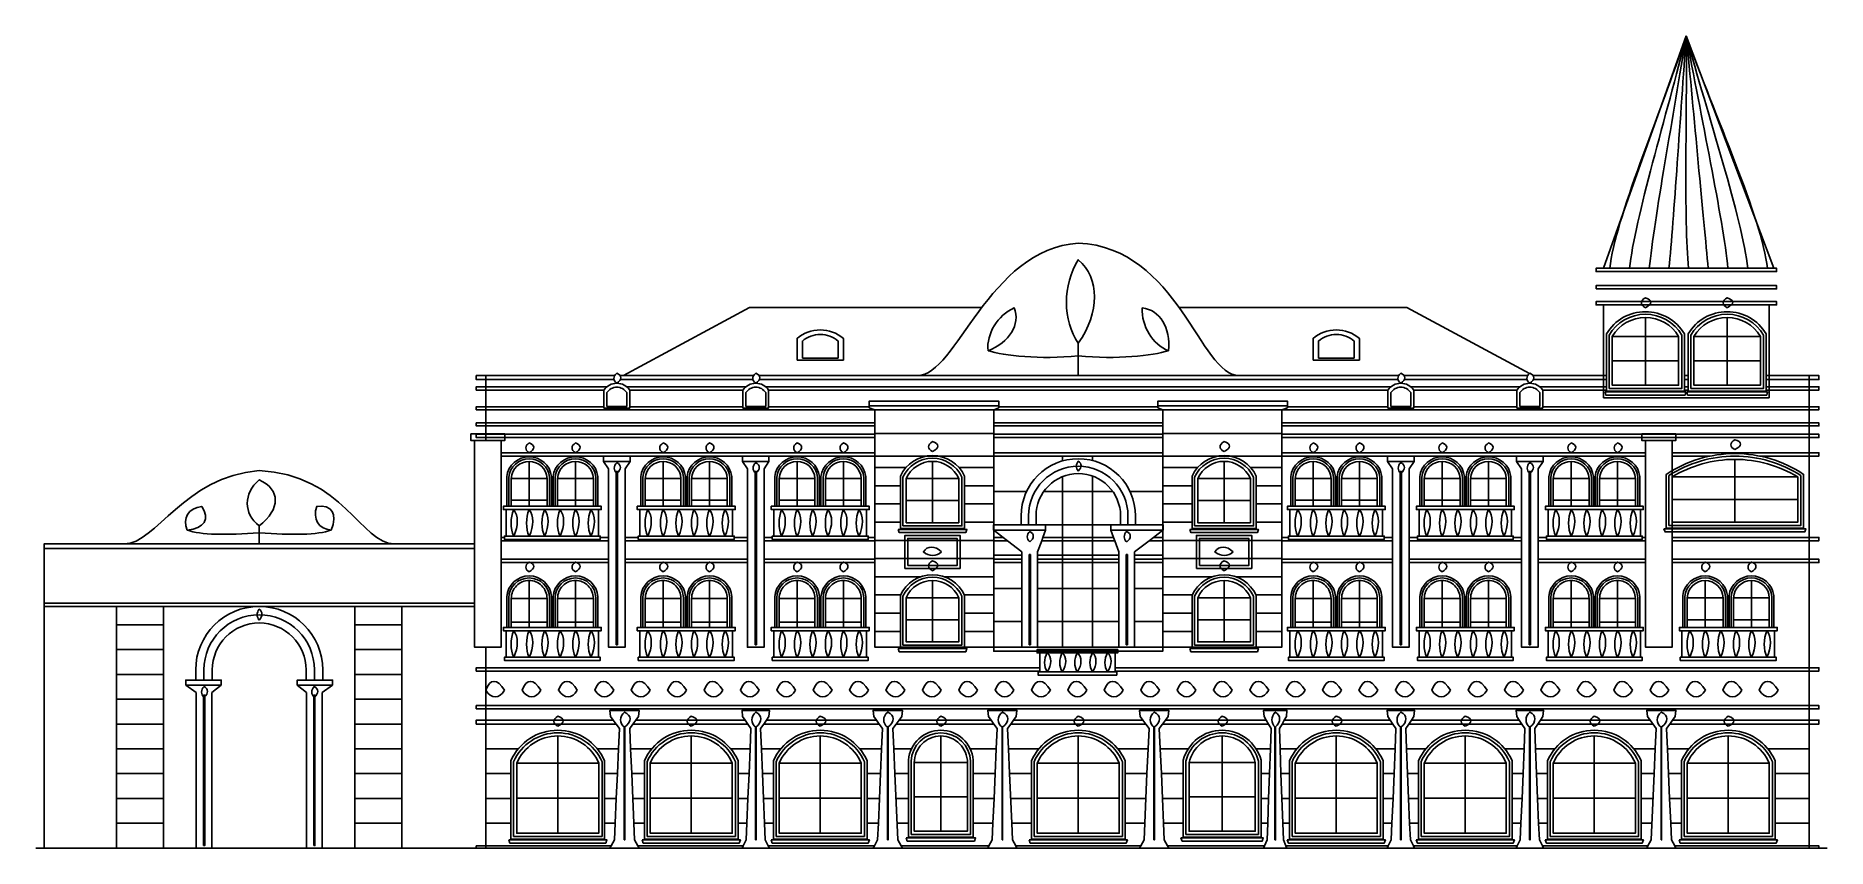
# Model space of a CAD drawing. Extents: x 86715 to 140868, y 75898 to 100447.
import ezdxf

# ---------------------------------------------------------------- set-up
doc = ezdxf.new("R2010")
doc.units = 0
for name, color, linetype, lineweight in [('01_SOURCE_MASSING', 7, 'Continuous', 25), ('02_NEW_GLAZING', 7, 'Continuous', 25), ('03_NEW_FRAMES', 7, 'Continuous', 25), ('04_NEW_CROWNS', 7, 'Continuous', 25), ('05_NEW_COLUMNS', 7, 'Continuous', 25), ('06_NEW_RAILINGS', 7, 'Continuous', 25), ('07_NEW_ORNAMENT', 7, 'Continuous', 25), ('08_NEW_ROOF_DETAIL', 7, 'Continuous', 25)]:
    doc.layers.add(name, color=color, linetype=linetype, lineweight=lineweight)

# ---------------------------------------------------------------- blocks, each defined once
blk = doc.blocks.new('ART_NOUVEAU_WINDOW_001')
at = {"layer": '02_NEW_GLAZING'}
for points in [[(-1240, 2117, -0.301718), (0, 2940)], [(1240, 2117, 0.301718), (0, 2940)]]:
    blk.add_lwpolyline(points, format="xyb", dxfattribs=at)
for points in [[(0, 2117), (0, 2940)], [(-1240, 2117), (-1240, 1058)], [(-1240, 2117), (0, 2117)], [(1240, 2117), (0, 2117)], [(0, 1058), (0, 2117)], [(1240, 1058), (1240, 2117)], [(0, 0), (-1240, 0), (-1240, 1058)], [(-1240, 1058), (0, 1058)], [(0, 0), (1240, 0), (1240, 1058)], [(0, 0), (0, 1058)], [(1240, 1058), (0, 1058)]]:
    blk.add_lwpolyline(points, dxfattribs=at)
at = {"layer": '03_NEW_FRAMES'}
for points in [[(-1415, -175), (1415, -175), (1415, 302), (1415, 1052), (1415, 1802), (1415, 2194, 0.296832), (0, 3115, 0.296832), (-1415, 2194), (-1415, 1802), (-1415, 1052), (-1415, 302)], [(-1336, -96), (1336, -96), (1336, 2159, 0.298878), (0, 3036, 0.298878), (-1336, 2159)]]:
    blk.add_lwpolyline(points, format="xyb", close=True, dxfattribs=at)
blk.add_lwpolyline([(-1485, -200), (1485, -200), (1450, -295), (-1450, -295)], close=True, dxfattribs=at)
at = {"layer": '07_NEW_ORNAMENT'}
blk.add_open_spline([(0, 3235), (-163, 3316), (-163, 3445), (0, 3535), (221, 3469), (221, 3346), (0, 3235)], degree=3, knots=[0, 0, 0, 0, 1, 1, 1, 2, 2, 2, 2], dxfattribs=at)
blk = doc.blocks.new('ART_NOUVEAU_WINDOW_002')
at = {"layer": '02_NEW_GLAZING'}
for points in [[(-1240, 2117, -0.301718), (0, 2940)], [(1240, 2117, 0.301718), (0, 2940)]]:
    blk.add_lwpolyline(points, format="xyb", dxfattribs=at)
for points in [[(0, 2117), (0, 2940)], [(-1240, 2117), (-1240, 1058)], [(-1240, 2117), (0, 2117)], [(1240, 2117), (0, 2117)], [(0, 1058), (0, 2117)], [(1240, 1058), (1240, 2117)], [(0, 0), (-1240, 0), (-1240, 1058)], [(-1240, 1058), (0, 1058)], [(0, 0), (1240, 0), (1240, 1058)], [(0, 0), (0, 1058)], [(1240, 1058), (0, 1058)]]:
    blk.add_lwpolyline(points, dxfattribs=at)
at = {"layer": '03_NEW_FRAMES'}
for points in [[(-1415, -175), (1415, -175), (1415, 302), (1415, 1052), (1415, 1802), (1415, 2194, 0.296832), (0, 3115, 0.296832), (-1415, 2194), (-1415, 1802), (-1415, 1052), (-1415, 302)], [(-1336, -96), (1336, -96), (1336, 2159, 0.298878), (0, 3036, 0.298878), (-1336, 2159)]]:
    blk.add_lwpolyline(points, format="xyb", close=True, dxfattribs=at)
blk.add_lwpolyline([(-1485, -200), (1485, -200), (1450, -295), (-1450, -295)], close=True, dxfattribs=at)
at = {"layer": '07_NEW_ORNAMENT'}
blk.add_open_spline([(0, 3235), (-163, 3316), (-163, 3445), (0, 3535), (221, 3469), (221, 3346), (0, 3235)], degree=3, knots=[0, 0, 0, 0, 1, 1, 1, 2, 2, 2, 2], dxfattribs=at)
blk = doc.blocks.new('ART_NOUVEAU_WINDOW_003')
at = {"layer": '02_NEW_GLAZING'}
for points in [[(-1240, 2117, -0.301718), (0, 2940)], [(1240, 2117, 0.301718), (0, 2940)]]:
    blk.add_lwpolyline(points, format="xyb", dxfattribs=at)
for points in [[(0, 2117), (0, 2940)], [(-1240, 2117), (-1240, 1058)], [(-1240, 2117), (0, 2117)], [(1240, 2117), (0, 2117)], [(0, 1058), (0, 2117)], [(1240, 1058), (1240, 2117)], [(0, 0), (-1240, 0), (-1240, 1058)], [(-1240, 1058), (0, 1058)], [(0, 0), (1240, 0), (1240, 1058)], [(0, 0), (0, 1058)], [(1240, 1058), (0, 1058)]]:
    blk.add_lwpolyline(points, dxfattribs=at)
at = {"layer": '03_NEW_FRAMES'}
for points in [[(-1415, -175), (1415, -175), (1415, 302), (1415, 1052), (1415, 1802), (1415, 2194, 0.296832), (0, 3115, 0.296832), (-1415, 2194), (-1415, 1802), (-1415, 1052), (-1415, 302)], [(-1336, -96), (1336, -96), (1336, 2159, 0.298878), (0, 3036, 0.298878), (-1336, 2159)]]:
    blk.add_lwpolyline(points, format="xyb", close=True, dxfattribs=at)
blk.add_lwpolyline([(-1485, -200), (1485, -200), (1450, -295), (-1450, -295)], close=True, dxfattribs=at)
at = {"layer": '07_NEW_ORNAMENT'}
blk.add_open_spline([(0, 3235), (-163, 3316), (-163, 3445), (0, 3535), (221, 3469), (221, 3346), (0, 3235)], degree=3, knots=[0, 0, 0, 0, 1, 1, 1, 2, 2, 2, 2], dxfattribs=at)
blk = doc.blocks.new('ART_NOUVEAU_WINDOW_004')
at = {"layer": '02_NEW_GLAZING'}
for points in [[(-1240, 2117, -0.301718), (0, 2940)], [(1240, 2117, 0.301718), (0, 2940)]]:
    blk.add_lwpolyline(points, format="xyb", dxfattribs=at)
for points in [[(0, 2117), (0, 2940)], [(-1240, 2117), (-1240, 1058)], [(-1240, 2117), (0, 2117)], [(1240, 2117), (0, 2117)], [(0, 1058), (0, 2117)], [(1240, 1058), (1240, 2117)], [(0, 0), (-1240, 0), (-1240, 1058)], [(-1240, 1058), (0, 1058)], [(0, 0), (1240, 0), (1240, 1058)], [(0, 0), (0, 1058)], [(1240, 1058), (0, 1058)]]:
    blk.add_lwpolyline(points, dxfattribs=at)
at = {"layer": '03_NEW_FRAMES'}
for points in [[(-1415, -175), (1415, -175), (1415, 302), (1415, 1052), (1415, 1802), (1415, 2194, 0.296832), (0, 3115, 0.296832), (-1415, 2194), (-1415, 1802), (-1415, 1052), (-1415, 302)], [(-1336, -96), (1336, -96), (1336, 2159, 0.298878), (0, 3036, 0.298878), (-1336, 2159)]]:
    blk.add_lwpolyline(points, format="xyb", close=True, dxfattribs=at)
blk.add_lwpolyline([(-1485, -200), (1485, -200), (1450, -295), (-1450, -295)], close=True, dxfattribs=at)
at = {"layer": '07_NEW_ORNAMENT'}
blk.add_open_spline([(0, 3235), (-163, 3316), (-163, 3445), (0, 3535), (221, 3469), (221, 3346), (0, 3235)], degree=3, knots=[0, 0, 0, 0, 1, 1, 1, 2, 2, 2, 2], dxfattribs=at)
blk = doc.blocks.new('ART_NOUVEAU_WINDOW_005')
at = {"layer": '02_NEW_GLAZING'}
for points in [[(-1240, 2117, -0.301718), (0, 2940)], [(1240, 2117, 0.301718), (0, 2940)]]:
    blk.add_lwpolyline(points, format="xyb", dxfattribs=at)
for points in [[(0, 2117), (0, 2940)], [(-1240, 2117), (-1240, 1058)], [(-1240, 2117), (0, 2117)], [(1240, 2117), (0, 2117)], [(0, 1058), (0, 2117)], [(1240, 1058), (1240, 2117)], [(0, 0), (-1240, 0), (-1240, 1058)], [(-1240, 1058), (0, 1058)], [(0, 0), (1240, 0), (1240, 1058)], [(0, 0), (0, 1058)], [(1240, 1058), (0, 1058)]]:
    blk.add_lwpolyline(points, dxfattribs=at)
at = {"layer": '03_NEW_FRAMES'}
for points in [[(-1415, -175), (1415, -175), (1415, 302), (1415, 1052), (1415, 1802), (1415, 2194, 0.296832), (0, 3115, 0.296832), (-1415, 2194), (-1415, 1802), (-1415, 1052), (-1415, 302)], [(-1336, -96), (1336, -96), (1336, 2159, 0.298878), (0, 3036, 0.298878), (-1336, 2159)]]:
    blk.add_lwpolyline(points, format="xyb", close=True, dxfattribs=at)
blk.add_lwpolyline([(-1485, -200), (1485, -200), (1450, -295), (-1450, -295)], close=True, dxfattribs=at)
at = {"layer": '07_NEW_ORNAMENT'}
blk.add_open_spline([(0, 3235), (-163, 3316), (-163, 3445), (0, 3535), (221, 3469), (221, 3346), (0, 3235)], degree=3, knots=[0, 0, 0, 0, 1, 1, 1, 2, 2, 2, 2], dxfattribs=at)
blk = doc.blocks.new('ART_NOUVEAU_WINDOW_006')
at = {"layer": '02_NEW_GLAZING'}
for points in [[(-1240, 2117, -0.301718), (0, 2940)], [(1240, 2117, 0.301718), (0, 2940)]]:
    blk.add_lwpolyline(points, format="xyb", dxfattribs=at)
for points in [[(0, 2117), (0, 2940)], [(-1240, 2117), (-1240, 1058)], [(-1240, 2117), (0, 2117)], [(1240, 2117), (0, 2117)], [(0, 1058), (0, 2117)], [(1240, 1058), (1240, 2117)], [(0, 0), (-1240, 0), (-1240, 1058)], [(-1240, 1058), (0, 1058)], [(0, 0), (1240, 0), (1240, 1058)], [(0, 0), (0, 1058)], [(1240, 1058), (0, 1058)]]:
    blk.add_lwpolyline(points, dxfattribs=at)
at = {"layer": '03_NEW_FRAMES'}
for points in [[(-1415, -175), (1415, -175), (1415, 302), (1415, 1052), (1415, 1802), (1415, 2194, 0.296832), (0, 3115, 0.296832), (-1415, 2194), (-1415, 1802), (-1415, 1052), (-1415, 302)], [(-1336, -96), (1336, -96), (1336, 2159, 0.298878), (0, 3036, 0.298878), (-1336, 2159)]]:
    blk.add_lwpolyline(points, format="xyb", close=True, dxfattribs=at)
blk.add_lwpolyline([(-1485, -200), (1485, -200), (1450, -295), (-1450, -295)], close=True, dxfattribs=at)
at = {"layer": '07_NEW_ORNAMENT'}
blk.add_open_spline([(0, 3235), (-163, 3316), (-163, 3445), (0, 3535), (221, 3469), (221, 3346), (0, 3235)], degree=3, knots=[0, 0, 0, 0, 1, 1, 1, 2, 2, 2, 2], dxfattribs=at)
blk = doc.blocks.new('ART_NOUVEAU_WINDOW_007')
at = {"layer": '02_NEW_GLAZING'}
for points in [[(-1240, 2117, -0.301718), (0, 2940)], [(1240, 2117, 0.301718), (0, 2940)]]:
    blk.add_lwpolyline(points, format="xyb", dxfattribs=at)
for points in [[(0, 2117), (0, 2940)], [(-1240, 2117), (-1240, 1058)], [(-1240, 2117), (0, 2117)], [(1240, 2117), (0, 2117)], [(0, 1058), (0, 2117)], [(1240, 1058), (1240, 2117)], [(0, 0), (-1240, 0), (-1240, 1058)], [(-1240, 1058), (0, 1058)], [(0, 0), (1240, 0), (1240, 1058)], [(0, 0), (0, 1058)], [(1240, 1058), (0, 1058)]]:
    blk.add_lwpolyline(points, dxfattribs=at)
at = {"layer": '03_NEW_FRAMES'}
for points in [[(-1415, -175), (1415, -175), (1415, 302), (1415, 1052), (1415, 1802), (1415, 2194, 0.296832), (0, 3115, 0.296832), (-1415, 2194), (-1415, 1802), (-1415, 1052), (-1415, 302)], [(-1336, -96), (1336, -96), (1336, 2159, 0.298878), (0, 3036, 0.298878), (-1336, 2159)]]:
    blk.add_lwpolyline(points, format="xyb", close=True, dxfattribs=at)
blk.add_lwpolyline([(-1485, -200), (1485, -200), (1450, -295), (-1450, -295)], close=True, dxfattribs=at)
at = {"layer": '07_NEW_ORNAMENT'}
blk.add_open_spline([(0, 3235), (-163, 3316), (-163, 3445), (0, 3535), (221, 3469), (221, 3346), (0, 3235)], degree=3, knots=[0, 0, 0, 0, 1, 1, 1, 2, 2, 2, 2], dxfattribs=at)
blk = doc.blocks.new('ART_NOUVEAU_WINDOW_008')
at = {"layer": '02_NEW_GLAZING'}
for points in [[(-1240, 2117, -0.301718), (0, 2940)], [(1240, 2117, 0.301718), (0, 2940)]]:
    blk.add_lwpolyline(points, format="xyb", dxfattribs=at)
for points in [[(0, 2117), (0, 2940)], [(-1240, 2117), (-1240, 1058)], [(-1240, 2117), (0, 2117)], [(1240, 2117), (0, 2117)], [(0, 1058), (0, 2117)], [(1240, 1058), (1240, 2117)], [(0, 0), (-1240, 0), (-1240, 1058)], [(-1240, 1058), (0, 1058)], [(0, 0), (1240, 0), (1240, 1058)], [(0, 0), (0, 1058)], [(1240, 1058), (0, 1058)]]:
    blk.add_lwpolyline(points, dxfattribs=at)
at = {"layer": '03_NEW_FRAMES'}
for points in [[(-1415, -175), (1415, -175), (1415, 302), (1415, 1052), (1415, 1802), (1415, 2194, 0.296832), (0, 3115, 0.296832), (-1415, 2194), (-1415, 1802), (-1415, 1052), (-1415, 302)], [(-1336, -96), (1336, -96), (1336, 2159, 0.298878), (0, 3036, 0.298878), (-1336, 2159)]]:
    blk.add_lwpolyline(points, format="xyb", close=True, dxfattribs=at)
blk.add_lwpolyline([(-1485, -200), (1485, -200), (1450, -295), (-1450, -295)], close=True, dxfattribs=at)
at = {"layer": '07_NEW_ORNAMENT'}
blk.add_open_spline([(0, 3235), (-163, 3316), (-163, 3445), (0, 3535), (221, 3469), (221, 3346), (0, 3235)], degree=3, knots=[0, 0, 0, 0, 1, 1, 1, 2, 2, 2, 2], dxfattribs=at)
blk = doc.blocks.new('ART_NOUVEAU_WINDOW_009')
at = {"layer": '02_NEW_GLAZING'}
for points in [[(-805, 2075, -0.414214), (0, 2880)], [(805, 2075, 0.414214), (0, 2880)]]:
    blk.add_lwpolyline(points, format="xyb", dxfattribs=at)
for points in [[(0, 2075), (0, 2880)], [(-805, 2075), (-805, 1037)], [(-805, 2075), (0, 2075)], [(805, 2075), (0, 2075)], [(0, 1037), (0, 2075)], [(805, 1037), (805, 2075)], [(0, 0), (-805, 0), (-805, 1037)], [(-805, 1037), (0, 1037)], [(0, 0), (805, 0), (805, 1037)], [(0, 0), (0, 1037)], [(805, 1037), (0, 1037)]]:
    blk.add_lwpolyline(points, dxfattribs=at)
at = {"layer": '03_NEW_FRAMES'}
for points in [[(-980, -175), (980, -175), (980, 242), (980, 992), (980, 1742), (980, 2151, 0.390894), (0, 3055, 0.390894), (-980, 2151), (-980, 1742), (-980, 992), (-980, 242)], [(-901, -96), (901, -96), (901, 2116, 0.400639), (0, 2976, 0.400639), (-901, 2116)]]:
    blk.add_lwpolyline(points, format="xyb", close=True, dxfattribs=at)
blk.add_lwpolyline([(-1050, -200), (1050, -200), (1015, -295), (-1015, -295)], close=True, dxfattribs=at)
at = {"layer": '07_NEW_ORNAMENT'}
blk.add_open_spline([(0, 3175), (-163, 3256), (-163, 3385), (0, 3475), (221, 3409), (221, 3286), (0, 3175)], degree=3, knots=[0, 0, 0, 0, 1, 1, 1, 2, 2, 2, 2], dxfattribs=at)
blk = doc.blocks.new('ART_NOUVEAU_WINDOW_010')
at = {"layer": '02_NEW_GLAZING'}
for points in [[(-1000, 2074, -0.352926), (0, 2880)], [(1000, 2074, 0.352926), (0, 2880)]]:
    blk.add_lwpolyline(points, format="xyb", dxfattribs=at)
for points in [[(0, 2074), (0, 2880)], [(-1000, 2074), (-1000, 1037)], [(-1000, 2074), (0, 2074)], [(1000, 2074), (0, 2074)], [(0, 1037), (0, 2074)], [(1000, 1037), (1000, 2074)], [(0, 0), (-1000, 0), (-1000, 1037)], [(-1000, 1037), (0, 1037)], [(0, 0), (1000, 0), (1000, 1037)], [(0, 0), (0, 1037)], [(1000, 1037), (0, 1037)]]:
    blk.add_lwpolyline(points, dxfattribs=at)
at = {"layer": '03_NEW_FRAMES'}
for points in [[(-1175, -175), (1175, -175), (1175, 242), (1175, 992), (1175, 1742), (1175, 2151, 0.340253), (0, 3055, 0.340253), (-1175, 2151), (-1175, 1742), (-1175, 992), (-1175, 242)], [(-1096, -96), (1096, -96), (1096, 2116, 0.345498), (0, 2976, 0.345498), (-1096, 2116)]]:
    blk.add_lwpolyline(points, format="xyb", close=True, dxfattribs=at)
blk.add_lwpolyline([(-1245, -200), (1245, -200), (1210, -295), (-1210, -295)], close=True, dxfattribs=at)
at = {"layer": '07_NEW_ORNAMENT'}
blk.add_open_spline([(0, 3175), (-163, 3256), (-163, 3385), (0, 3475), (221, 3409), (221, 3286), (0, 3175)], degree=3, knots=[0, 0, 0, 0, 1, 1, 1, 2, 2, 2, 2], dxfattribs=at)
blk = doc.blocks.new('ART_NOUVEAU_WINDOW_011')
at = {"layer": '02_NEW_GLAZING'}
for points in [[(-540, 1440, -0.414214), (0, 1980)], [(540, 1440, 0.414214), (0, 1980)]]:
    blk.add_lwpolyline(points, format="xyb", dxfattribs=at)
for points in [[(0, 1440), (0, 1980)], [(-540, 1440), (-540, 720)], [(-540, 1440), (0, 1440)], [(540, 1440), (0, 1440)], [(0, 720), (0, 1440)], [(540, 720), (540, 1440)], [(-540, 720), (-540, 562)], [(-540, 720), (0, 720)], [(540, 720), (0, 720)], [(0, 562), (0, 720)], [(540, 562), (540, 720)]]:
    blk.add_lwpolyline(points, dxfattribs=at)
at = {"layer": '03_NEW_FRAMES'}
for points in [[(678, 562), (678, 1486, 0.393721), (0, 2118, 0.393721), (-678, 1486), (-678, 562)], [(616, 562), (616, 1459, 0.405113), (0, 2056, 0.405113), (-616, 1459), (-616, 562)]]:
    blk.add_lwpolyline(points, format="xyb", dxfattribs=at)
at = {"layer": '07_NEW_ORNAMENT'}
blk.add_open_spline([(0, 2238), (-135, 2319), (-135, 2448), (0, 2538), (183, 2472), (183, 2349), (0, 2238)], degree=3, knots=[0, 0, 0, 0, 1, 1, 1, 2, 2, 2, 2], dxfattribs=at)
blk = doc.blocks.new('ART_NOUVEAU_WINDOW_012')
at = {"layer": '02_NEW_GLAZING'}
for points in [[(-540, 1440, -0.414214), (0, 1980)], [(540, 1440, 0.414214), (0, 1980)]]:
    blk.add_lwpolyline(points, format="xyb", dxfattribs=at)
for points in [[(0, 1440), (0, 1980)], [(-540, 1440), (-540, 720)], [(-540, 1440), (0, 1440)], [(540, 1440), (0, 1440)], [(0, 720), (0, 1440)], [(540, 720), (540, 1440)], [(-540, 720), (-540, 562)], [(-540, 720), (0, 720)], [(540, 720), (0, 720)], [(0, 562), (0, 720)], [(540, 562), (540, 720)]]:
    blk.add_lwpolyline(points, dxfattribs=at)
at = {"layer": '03_NEW_FRAMES'}
for points in [[(678, 562), (678, 1486, 0.393721), (0, 2118, 0.393721), (-678, 1486), (-678, 562)], [(616, 562), (616, 1459, 0.405113), (0, 2056, 0.405113), (-616, 1459), (-616, 562)]]:
    blk.add_lwpolyline(points, format="xyb", dxfattribs=at)
at = {"layer": '07_NEW_ORNAMENT'}
blk.add_open_spline([(0, 2238), (-135, 2319), (-135, 2448), (0, 2538), (183, 2472), (183, 2349), (0, 2238)], degree=3, knots=[0, 0, 0, 0, 1, 1, 1, 2, 2, 2, 2], dxfattribs=at)
blk = doc.blocks.new('ART_NOUVEAU_WINDOW_013')
at = {"layer": '02_NEW_GLAZING'}
for points in [[(-540, 1440, -0.414214), (0, 1980)], [(540, 1440, 0.414214), (0, 1980)]]:
    blk.add_lwpolyline(points, format="xyb", dxfattribs=at)
for points in [[(0, 1440), (0, 1980)], [(-540, 1440), (-540, 720)], [(-540, 1440), (0, 1440)], [(540, 1440), (0, 1440)], [(0, 720), (0, 1440)], [(540, 720), (540, 1440)], [(-540, 720), (-540, 562)], [(-540, 720), (0, 720)], [(540, 720), (0, 720)], [(0, 562), (0, 720)], [(540, 562), (540, 720)]]:
    blk.add_lwpolyline(points, dxfattribs=at)
at = {"layer": '03_NEW_FRAMES'}
for points in [[(678, 562), (678, 1486, 0.393721), (0, 2118, 0.393721), (-678, 1486), (-678, 562)], [(616, 562), (616, 1459, 0.405113), (0, 2056, 0.405113), (-616, 1459), (-616, 562)]]:
    blk.add_lwpolyline(points, format="xyb", dxfattribs=at)
at = {"layer": '07_NEW_ORNAMENT'}
blk.add_open_spline([(0, 2238), (-135, 2319), (-135, 2448), (0, 2538), (183, 2472), (183, 2349), (0, 2238)], degree=3, knots=[0, 0, 0, 0, 1, 1, 1, 2, 2, 2, 2], dxfattribs=at)
blk = doc.blocks.new('ART_NOUVEAU_WINDOW_014')
at = {"layer": '02_NEW_GLAZING'}
for points in [[(-540, 1440, -0.414214), (0, 1980)], [(540, 1440, 0.414214), (0, 1980)]]:
    blk.add_lwpolyline(points, format="xyb", dxfattribs=at)
for points in [[(0, 1440), (0, 1980)], [(-540, 1440), (-540, 720)], [(-540, 1440), (0, 1440)], [(540, 1440), (0, 1440)], [(0, 720), (0, 1440)], [(540, 720), (540, 1440)], [(-540, 720), (-540, 562)], [(-540, 720), (0, 720)], [(540, 720), (0, 720)], [(0, 562), (0, 720)], [(540, 562), (540, 720)]]:
    blk.add_lwpolyline(points, dxfattribs=at)
at = {"layer": '03_NEW_FRAMES'}
for points in [[(678, 562), (678, 1486, 0.393721), (0, 2118, 0.393721), (-678, 1486), (-678, 562)], [(616, 562), (616, 1459, 0.405113), (0, 2056, 0.405113), (-616, 1459), (-616, 562)]]:
    blk.add_lwpolyline(points, format="xyb", dxfattribs=at)
at = {"layer": '07_NEW_ORNAMENT'}
blk.add_open_spline([(0, 2238), (-135, 2319), (-135, 2448), (0, 2538), (183, 2472), (183, 2349), (0, 2238)], degree=3, knots=[0, 0, 0, 0, 1, 1, 1, 2, 2, 2, 2], dxfattribs=at)
blk = doc.blocks.new('ART_NOUVEAU_WINDOW_015')
at = {"layer": '02_NEW_GLAZING'}
for points in [[(-540, 1440, -0.414214), (0, 1980)], [(540, 1440, 0.414214), (0, 1980)]]:
    blk.add_lwpolyline(points, format="xyb", dxfattribs=at)
for points in [[(0, 1440), (0, 1980)], [(-540, 1440), (-540, 720)], [(-540, 1440), (0, 1440)], [(540, 1440), (0, 1440)], [(0, 720), (0, 1440)], [(540, 720), (540, 1440)], [(-540, 720), (-540, 562)], [(-540, 720), (0, 720)], [(540, 720), (0, 720)], [(0, 562), (0, 720)], [(540, 562), (540, 720)]]:
    blk.add_lwpolyline(points, dxfattribs=at)
at = {"layer": '03_NEW_FRAMES'}
for points in [[(678, 562), (678, 1486, 0.393721), (0, 2118, 0.393721), (-678, 1486), (-678, 562)], [(616, 562), (616, 1459, 0.405113), (0, 2056, 0.405113), (-616, 1459), (-616, 562)]]:
    blk.add_lwpolyline(points, format="xyb", dxfattribs=at)
at = {"layer": '07_NEW_ORNAMENT'}
blk.add_open_spline([(0, 2238), (-135, 2319), (-135, 2448), (0, 2538), (183, 2472), (183, 2349), (0, 2238)], degree=3, knots=[0, 0, 0, 0, 1, 1, 1, 2, 2, 2, 2], dxfattribs=at)
blk = doc.blocks.new('ART_NOUVEAU_WINDOW_016')
at = {"layer": '02_NEW_GLAZING'}
for points in [[(-540, 1440, -0.414214), (0, 1980)], [(540, 1440, 0.414214), (0, 1980)]]:
    blk.add_lwpolyline(points, format="xyb", dxfattribs=at)
for points in [[(0, 1440), (0, 1980)], [(-540, 1440), (-540, 720)], [(-540, 1440), (0, 1440)], [(540, 1440), (0, 1440)], [(0, 720), (0, 1440)], [(540, 720), (540, 1440)], [(-540, 720), (-540, 562)], [(-540, 720), (0, 720)], [(540, 720), (0, 720)], [(0, 562), (0, 720)], [(540, 562), (540, 720)]]:
    blk.add_lwpolyline(points, dxfattribs=at)
at = {"layer": '03_NEW_FRAMES'}
for points in [[(678, 562), (678, 1486, 0.393721), (0, 2118, 0.393721), (-678, 1486), (-678, 562)], [(616, 562), (616, 1459, 0.405113), (0, 2056, 0.405113), (-616, 1459), (-616, 562)]]:
    blk.add_lwpolyline(points, format="xyb", dxfattribs=at)
at = {"layer": '07_NEW_ORNAMENT'}
blk.add_open_spline([(0, 2238), (-135, 2319), (-135, 2448), (0, 2538), (183, 2472), (183, 2349), (0, 2238)], degree=3, knots=[0, 0, 0, 0, 1, 1, 1, 2, 2, 2, 2], dxfattribs=at)
blk = doc.blocks.new('ART_NOUVEAU_WINDOW_018')
at = {"layer": '02_NEW_GLAZING'}
for points in [[(-540, 1440, -0.414214), (0, 1980)], [(540, 1440, 0.414214), (0, 1980)]]:
    blk.add_lwpolyline(points, format="xyb", dxfattribs=at)
for points in [[(0, 1440), (0, 1980)], [(-540, 1440), (-540, 720)], [(-540, 1440), (0, 1440)], [(540, 1440), (0, 1440)], [(0, 720), (0, 1440)], [(540, 720), (540, 1440)], [(-540, 720), (-540, 562)], [(-540, 720), (0, 720)], [(540, 720), (0, 720)], [(0, 562), (0, 720)], [(540, 562), (540, 720)]]:
    blk.add_lwpolyline(points, dxfattribs=at)
at = {"layer": '03_NEW_FRAMES'}
for points in [[(678, 562), (678, 1486, 0.393721), (0, 2118, 0.393721), (-678, 1486), (-678, 562)], [(616, 562), (616, 1459, 0.405113), (0, 2056, 0.405113), (-616, 1459), (-616, 562)]]:
    blk.add_lwpolyline(points, format="xyb", dxfattribs=at)
at = {"layer": '07_NEW_ORNAMENT'}
blk.add_open_spline([(0, 2238), (-135, 2319), (-135, 2448), (0, 2538), (183, 2472), (183, 2349), (0, 2238)], degree=3, knots=[0, 0, 0, 0, 1, 1, 1, 2, 2, 2, 2], dxfattribs=at)
blk = doc.blocks.new('ART_NOUVEAU_WINDOW_019')
at = {"layer": '02_NEW_GLAZING'}
for points in [[(-540, 1440, -0.414214), (0, 1980)], [(540, 1440, 0.414214), (0, 1980)]]:
    blk.add_lwpolyline(points, format="xyb", dxfattribs=at)
for points in [[(0, 1440), (0, 1980)], [(-540, 1440), (-540, 720)], [(-540, 1440), (0, 1440)], [(540, 1440), (0, 1440)], [(0, 720), (0, 1440)], [(540, 720), (540, 1440)], [(-540, 720), (-540, 562)], [(-540, 720), (0, 720)], [(540, 720), (0, 720)], [(0, 562), (0, 720)], [(540, 562), (540, 720)]]:
    blk.add_lwpolyline(points, dxfattribs=at)
at = {"layer": '03_NEW_FRAMES'}
for points in [[(678, 562), (678, 1486, 0.393721), (0, 2118, 0.393721), (-678, 1486), (-678, 562)], [(616, 562), (616, 1459, 0.405113), (0, 2056, 0.405113), (-616, 1459), (-616, 562)]]:
    blk.add_lwpolyline(points, format="xyb", dxfattribs=at)
at = {"layer": '07_NEW_ORNAMENT'}
blk.add_open_spline([(0, 2238), (-135, 2319), (-135, 2448), (0, 2538), (183, 2472), (183, 2349), (0, 2238)], degree=3, knots=[0, 0, 0, 0, 1, 1, 1, 2, 2, 2, 2], dxfattribs=at)
blk = doc.blocks.new('ART_NOUVEAU_WINDOW_020')
at = {"layer": '02_NEW_GLAZING'}
for points in [[(-540, 1440, -0.414214), (0, 1980)], [(540, 1440, 0.414214), (0, 1980)]]:
    blk.add_lwpolyline(points, format="xyb", dxfattribs=at)
for points in [[(0, 1440), (0, 1980)], [(-540, 1440), (-540, 720)], [(-540, 1440), (0, 1440)], [(540, 1440), (0, 1440)], [(0, 720), (0, 1440)], [(540, 720), (540, 1440)], [(-540, 720), (-540, 562)], [(-540, 720), (0, 720)], [(540, 720), (0, 720)], [(0, 562), (0, 720)], [(540, 562), (540, 720)]]:
    blk.add_lwpolyline(points, dxfattribs=at)
at = {"layer": '03_NEW_FRAMES'}
for points in [[(678, 562), (678, 1486, 0.393721), (0, 2118, 0.393721), (-678, 1486), (-678, 562)], [(616, 562), (616, 1459, 0.405113), (0, 2056, 0.405113), (-616, 1459), (-616, 562)]]:
    blk.add_lwpolyline(points, format="xyb", dxfattribs=at)
at = {"layer": '07_NEW_ORNAMENT'}
blk.add_open_spline([(0, 2238), (-135, 2319), (-135, 2448), (0, 2538), (183, 2472), (183, 2349), (0, 2238)], degree=3, knots=[0, 0, 0, 0, 1, 1, 1, 2, 2, 2, 2], dxfattribs=at)
blk = doc.blocks.new('ART_NOUVEAU_WINDOW_021')
at = {"layer": '02_NEW_GLAZING'}
for points in [[(-540, 1440, -0.414214), (0, 1980)], [(540, 1440, 0.414214), (0, 1980)]]:
    blk.add_lwpolyline(points, format="xyb", dxfattribs=at)
for points in [[(0, 1440), (0, 1980)], [(-540, 1440), (-540, 720)], [(-540, 1440), (0, 1440)], [(540, 1440), (0, 1440)], [(0, 720), (0, 1440)], [(540, 720), (540, 1440)], [(-540, 720), (-540, 562)], [(-540, 720), (0, 720)], [(540, 720), (0, 720)], [(0, 562), (0, 720)], [(540, 562), (540, 720)]]:
    blk.add_lwpolyline(points, dxfattribs=at)
at = {"layer": '03_NEW_FRAMES'}
for points in [[(678, 562), (678, 1486, 0.393721), (0, 2118, 0.393721), (-678, 1486), (-678, 562)], [(616, 562), (616, 1459, 0.405113), (0, 2056, 0.405113), (-616, 1459), (-616, 562)]]:
    blk.add_lwpolyline(points, format="xyb", dxfattribs=at)
at = {"layer": '07_NEW_ORNAMENT'}
blk.add_open_spline([(0, 2238), (-135, 2319), (-135, 2448), (0, 2538), (183, 2472), (183, 2349), (0, 2238)], degree=3, knots=[0, 0, 0, 0, 1, 1, 1, 2, 2, 2, 2], dxfattribs=at)
blk = doc.blocks.new('ART_NOUVEAU_WINDOW_022')
at = {"layer": '02_NEW_GLAZING'}
for points in [[(-540, 1440, -0.414214), (0, 1980)], [(540, 1440, 0.414214), (0, 1980)]]:
    blk.add_lwpolyline(points, format="xyb", dxfattribs=at)
for points in [[(0, 1440), (0, 1980)], [(-540, 1440), (-540, 720)], [(-540, 1440), (0, 1440)], [(540, 1440), (0, 1440)], [(0, 720), (0, 1440)], [(540, 720), (540, 1440)], [(-540, 720), (-540, 562)], [(-540, 720), (0, 720)], [(540, 720), (0, 720)], [(0, 562), (0, 720)], [(540, 562), (540, 720)]]:
    blk.add_lwpolyline(points, dxfattribs=at)
at = {"layer": '03_NEW_FRAMES'}
for points in [[(678, 562), (678, 1486, 0.393721), (0, 2118, 0.393721), (-678, 1486), (-678, 562)], [(616, 562), (616, 1459, 0.405113), (0, 2056, 0.405113), (-616, 1459), (-616, 562)]]:
    blk.add_lwpolyline(points, format="xyb", dxfattribs=at)
at = {"layer": '07_NEW_ORNAMENT'}
blk.add_open_spline([(0, 2238), (-135, 2319), (-135, 2448), (0, 2538), (183, 2472), (183, 2349), (0, 2238)], degree=3, knots=[0, 0, 0, 0, 1, 1, 1, 2, 2, 2, 2], dxfattribs=at)
blk = doc.blocks.new('ART_NOUVEAU_WINDOW_023')
at = {"layer": '02_NEW_GLAZING'}
for points in [[(-540, 1440, -0.414214), (0, 1980)], [(540, 1440, 0.414214), (0, 1980)]]:
    blk.add_lwpolyline(points, format="xyb", dxfattribs=at)
for points in [[(0, 1440), (0, 1980)], [(-540, 1440), (-540, 720)], [(-540, 1440), (0, 1440)], [(540, 1440), (0, 1440)], [(0, 720), (0, 1440)], [(540, 720), (540, 1440)], [(-540, 720), (-540, 562)], [(-540, 720), (0, 720)], [(540, 720), (0, 720)], [(0, 562), (0, 720)], [(540, 562), (540, 720)]]:
    blk.add_lwpolyline(points, dxfattribs=at)
at = {"layer": '03_NEW_FRAMES'}
for points in [[(678, 562), (678, 1486, 0.393721), (0, 2118, 0.393721), (-678, 1486), (-678, 562)], [(616, 562), (616, 1459, 0.405113), (0, 2056, 0.405113), (-616, 1459), (-616, 562)]]:
    blk.add_lwpolyline(points, format="xyb", dxfattribs=at)
at = {"layer": '07_NEW_ORNAMENT'}
blk.add_open_spline([(0, 2238), (-135, 2319), (-135, 2448), (0, 2538), (183, 2472), (183, 2349), (0, 2238)], degree=3, knots=[0, 0, 0, 0, 1, 1, 1, 2, 2, 2, 2], dxfattribs=at)
blk = doc.blocks.new('ART_NOUVEAU_WINDOW_024')
at = {"layer": '02_NEW_GLAZING'}
for points in [[(-795, 1337, -0.297989), (0, 1857)], [(795, 1337, 0.297989), (0, 1857)]]:
    blk.add_lwpolyline(points, format="xyb", dxfattribs=at)
for points in [[(0, 1337), (0, 1857)], [(-795, 1337), (-795, 669)], [(-795, 1337), (0, 1337)], [(795, 1337), (0, 1337)], [(0, 669), (0, 1337)], [(795, 669), (795, 1337)], [(0, 0), (-795, 0), (-795, 669)], [(-795, 669), (0, 669)], [(0, 0), (795, 0), (795, 669)], [(0, 0), (0, 669)], [(795, 669), (0, 669)]]:
    blk.add_lwpolyline(points, dxfattribs=at)
at = {"layer": '03_NEW_FRAMES'}
for points in [[(-970, -175), (970, -175), (970, -163), (970, 319), (970, 869), (970, 1414, 0.29148), (0, 2032, 0.29148), (-970, 1414), (-970, 869), (-970, 319), (-970, -163)], [(-891, -96), (891, -96), (891, 1379, 0.294102), (0, 1953, 0.294102), (-891, 1379)]]:
    blk.add_lwpolyline(points, format="xyb", close=True, dxfattribs=at)
blk.add_lwpolyline([(-1040, -200), (1040, -200), (1005, -295), (-1005, -295)], close=True, dxfattribs=at)
at = {"layer": '07_NEW_ORNAMENT'}
blk.add_open_spline([(0, 2152), (-163, 2233), (-163, 2362), (0, 2452), (221, 2386), (221, 2263), (0, 2152)], degree=3, knots=[0, 0, 0, 0, 1, 1, 1, 2, 2, 2, 2], dxfattribs=at)
blk = doc.blocks.new('ART_NOUVEAU_WINDOW_025')
at = {"layer": '02_NEW_GLAZING'}
for points in [[(-795, 1337, -0.297989), (0, 1857)], [(795, 1337, 0.297989), (0, 1857)]]:
    blk.add_lwpolyline(points, format="xyb", dxfattribs=at)
for points in [[(0, 1337), (0, 1857)], [(-795, 1337), (-795, 669)], [(-795, 1337), (0, 1337)], [(795, 1337), (0, 1337)], [(0, 669), (0, 1337)], [(795, 669), (795, 1337)], [(0, 0), (-795, 0), (-795, 669)], [(-795, 669), (0, 669)], [(0, 0), (795, 0), (795, 669)], [(0, 0), (0, 669)], [(795, 669), (0, 669)]]:
    blk.add_lwpolyline(points, dxfattribs=at)
at = {"layer": '03_NEW_FRAMES'}
for points in [[(-970, -175), (970, -175), (970, -163), (970, 319), (970, 869), (970, 1414, 0.29148), (0, 2032, 0.29148), (-970, 1414), (-970, 869), (-970, 319), (-970, -163)], [(-891, -96), (891, -96), (891, 1379, 0.294102), (0, 1953, 0.294102), (-891, 1379)]]:
    blk.add_lwpolyline(points, format="xyb", close=True, dxfattribs=at)
blk.add_lwpolyline([(-1040, -200), (1040, -200), (1005, -295), (-1005, -295)], close=True, dxfattribs=at)
at = {"layer": '07_NEW_ORNAMENT'}
blk.add_open_spline([(0, 2152), (-163, 2233), (-163, 2362), (0, 2452), (221, 2386), (221, 2263), (0, 2152)], degree=3, knots=[0, 0, 0, 0, 1, 1, 1, 2, 2, 2, 2], dxfattribs=at)
blk = doc.blocks.new('ART_NOUVEAU_WINDOW_026')
at = {"layer": '02_NEW_GLAZING'}
for points in [[(-540, 1337, -0.403191), (0, 1857)], [(540, 1337, 0.403191), (0, 1857)]]:
    blk.add_lwpolyline(points, format="xyb", dxfattribs=at)
for points in [[(0, 1337), (0, 1857)], [(-540, 1337), (-540, 669)], [(-540, 1337), (0, 1337)], [(540, 1337), (0, 1337)], [(0, 669), (0, 1337)], [(540, 669), (540, 1337)], [(-540, 669), (-540, 439)], [(-540, 669), (0, 669)], [(540, 669), (0, 669)], [(0, 439), (0, 669)], [(540, 439), (540, 669)]]:
    blk.add_lwpolyline(points, dxfattribs=at)
at = {"layer": '03_NEW_FRAMES'}
for points in [[(678, 439), (678, 1398, 0.377701), (0, 1995, 0.377701), (-678, 1398), (-678, 439)], [(616, 439), (616, 1370, 0.387958), (0, 1933, 0.387958), (-616, 1370), (-616, 439)]]:
    blk.add_lwpolyline(points, format="xyb", dxfattribs=at)
at = {"layer": '07_NEW_ORNAMENT'}
blk.add_open_spline([(0, 2115), (-135, 2196), (-135, 2325), (0, 2415), (183, 2349), (183, 2226), (0, 2115)], degree=3, knots=[0, 0, 0, 0, 1, 1, 1, 2, 2, 2, 2], dxfattribs=at)
blk = doc.blocks.new('ART_NOUVEAU_WINDOW_027')
at = {"layer": '02_NEW_GLAZING'}
for points in [[(-540, 1337, -0.403191), (0, 1857)], [(540, 1337, 0.403191), (0, 1857)]]:
    blk.add_lwpolyline(points, format="xyb", dxfattribs=at)
for points in [[(0, 1337), (0, 1857)], [(-540, 1337), (-540, 669)], [(-540, 1337), (0, 1337)], [(540, 1337), (0, 1337)], [(0, 669), (0, 1337)], [(540, 669), (540, 1337)], [(-540, 669), (-540, 439)], [(-540, 669), (0, 669)], [(540, 669), (0, 669)], [(0, 439), (0, 669)], [(540, 439), (540, 669)]]:
    blk.add_lwpolyline(points, dxfattribs=at)
at = {"layer": '03_NEW_FRAMES'}
for points in [[(678, 439), (678, 1398, 0.377701), (0, 1995, 0.377701), (-678, 1398), (-678, 439)], [(616, 439), (616, 1370, 0.387958), (0, 1933, 0.387958), (-616, 1370), (-616, 439)]]:
    blk.add_lwpolyline(points, format="xyb", dxfattribs=at)
at = {"layer": '07_NEW_ORNAMENT'}
blk.add_open_spline([(0, 2115), (-135, 2196), (-135, 2325), (0, 2415), (183, 2349), (183, 2226), (0, 2115)], degree=3, knots=[0, 0, 0, 0, 1, 1, 1, 2, 2, 2, 2], dxfattribs=at)
blk = doc.blocks.new('ART_NOUVEAU_WINDOW_028')
at = {"layer": '02_NEW_GLAZING'}
for points in [[(-540, 1325, -0.400515), (0, 1840)], [(540, 1325, 0.400515), (0, 1840)]]:
    blk.add_lwpolyline(points, format="xyb", dxfattribs=at)
for points in [[(0, 1325), (0, 1840)], [(-540, 1325), (-540, 662)], [(-540, 1325), (0, 1325)], [(540, 1325), (0, 1325)], [(0, 662), (0, 1325)], [(540, 662), (540, 1325)], [(-540, 662), (-540, 482)], [(-540, 662), (0, 662)], [(540, 662), (0, 662)], [(0, 482), (0, 662)], [(540, 482), (540, 662)]]:
    blk.add_lwpolyline(points, dxfattribs=at)
at = {"layer": '03_NEW_FRAMES'}
for points in [[(678, 482), (678, 1385, 0.375428), (0, 1978, 0.375428), (-678, 1385), (-678, 482)], [(616, 482), (616, 1358, 0.385518), (0, 1916, 0.385518), (-616, 1358), (-616, 482)]]:
    blk.add_lwpolyline(points, format="xyb", dxfattribs=at)
at = {"layer": '07_NEW_ORNAMENT'}
blk.add_open_spline([(0, 2098), (-135, 2179), (-135, 2308), (0, 2398), (183, 2332), (183, 2209), (0, 2098)], degree=3, knots=[0, 0, 0, 0, 1, 1, 1, 2, 2, 2, 2], dxfattribs=at)
blk = doc.blocks.new('ART_NOUVEAU_WINDOW_029')
at = {"layer": '02_NEW_GLAZING'}
for points in [[(-540, 1325, -0.400515), (0, 1840)], [(540, 1325, 0.400515), (0, 1840)]]:
    blk.add_lwpolyline(points, format="xyb", dxfattribs=at)
for points in [[(0, 1325), (0, 1840)], [(-540, 1325), (-540, 662)], [(-540, 1325), (0, 1325)], [(540, 1325), (0, 1325)], [(0, 662), (0, 1325)], [(540, 662), (540, 1325)], [(-540, 662), (-540, 482)], [(-540, 662), (0, 662)], [(540, 662), (0, 662)], [(0, 482), (0, 662)], [(540, 482), (540, 662)]]:
    blk.add_lwpolyline(points, dxfattribs=at)
at = {"layer": '03_NEW_FRAMES'}
for points in [[(678, 482), (678, 1385, 0.375428), (0, 1978, 0.375428), (-678, 1385), (-678, 482)], [(616, 482), (616, 1358, 0.385518), (0, 1916, 0.385518), (-616, 1358), (-616, 482)]]:
    blk.add_lwpolyline(points, format="xyb", dxfattribs=at)
at = {"layer": '07_NEW_ORNAMENT'}
blk.add_open_spline([(0, 2098), (-135, 2179), (-135, 2308), (0, 2398), (183, 2332), (183, 2209), (0, 2098)], degree=3, knots=[0, 0, 0, 0, 1, 1, 1, 2, 2, 2, 2], dxfattribs=at)
blk = doc.blocks.new('ART_NOUVEAU_WINDOW_030')
at = {"layer": '02_NEW_GLAZING'}
for points in [[(-540, 1325, -0.400515), (0, 1840)], [(540, 1325, 0.400515), (0, 1840)]]:
    blk.add_lwpolyline(points, format="xyb", dxfattribs=at)
for points in [[(0, 1325), (0, 1840)], [(-540, 1325), (-540, 662)], [(-540, 1325), (0, 1325)], [(540, 1325), (0, 1325)], [(0, 662), (0, 1325)], [(540, 662), (540, 1325)], [(-540, 662), (-540, 482)], [(-540, 662), (0, 662)], [(540, 662), (0, 662)], [(0, 482), (0, 662)], [(540, 482), (540, 662)]]:
    blk.add_lwpolyline(points, dxfattribs=at)
at = {"layer": '03_NEW_FRAMES'}
for points in [[(678, 482), (678, 1385, 0.375428), (0, 1978, 0.375428), (-678, 1385), (-678, 482)], [(616, 482), (616, 1358, 0.385518), (0, 1916, 0.385518), (-616, 1358), (-616, 482)]]:
    blk.add_lwpolyline(points, format="xyb", dxfattribs=at)
at = {"layer": '07_NEW_ORNAMENT'}
blk.add_open_spline([(0, 2098), (-135, 2179), (-135, 2308), (0, 2398), (183, 2332), (183, 2209), (0, 2098)], degree=3, knots=[0, 0, 0, 0, 1, 1, 1, 2, 2, 2, 2], dxfattribs=at)
blk = doc.blocks.new('ART_NOUVEAU_WINDOW_031')
at = {"layer": '02_NEW_GLAZING'}
for points in [[(-540, 1325, -0.400515), (0, 1840)], [(540, 1325, 0.400515), (0, 1840)]]:
    blk.add_lwpolyline(points, format="xyb", dxfattribs=at)
for points in [[(0, 1325), (0, 1840)], [(-540, 1325), (-540, 662)], [(-540, 1325), (0, 1325)], [(540, 1325), (0, 1325)], [(0, 662), (0, 1325)], [(540, 662), (540, 1325)], [(-540, 662), (-540, 482)], [(-540, 662), (0, 662)], [(540, 662), (0, 662)], [(0, 482), (0, 662)], [(540, 482), (540, 662)]]:
    blk.add_lwpolyline(points, dxfattribs=at)
at = {"layer": '03_NEW_FRAMES'}
for points in [[(678, 482), (678, 1385, 0.375428), (0, 1978, 0.375428), (-678, 1385), (-678, 482)], [(616, 482), (616, 1358, 0.385518), (0, 1916, 0.385518), (-616, 1358), (-616, 482)]]:
    blk.add_lwpolyline(points, format="xyb", dxfattribs=at)
at = {"layer": '07_NEW_ORNAMENT'}
blk.add_open_spline([(0, 2098), (-135, 2179), (-135, 2308), (0, 2398), (183, 2332), (183, 2209), (0, 2098)], degree=3, knots=[0, 0, 0, 0, 1, 1, 1, 2, 2, 2, 2], dxfattribs=at)
blk = doc.blocks.new('ART_NOUVEAU_WINDOW_032')
at = {"layer": '02_NEW_GLAZING'}
for points in [[(-540, 1325, -0.400515), (0, 1840)], [(540, 1325, 0.400515), (0, 1840)]]:
    blk.add_lwpolyline(points, format="xyb", dxfattribs=at)
for points in [[(0, 1325), (0, 1840)], [(-540, 1325), (-540, 662)], [(-540, 1325), (0, 1325)], [(540, 1325), (0, 1325)], [(0, 662), (0, 1325)], [(540, 662), (540, 1325)], [(-540, 662), (-540, 482)], [(-540, 662), (0, 662)], [(540, 662), (0, 662)], [(0, 482), (0, 662)], [(540, 482), (540, 662)]]:
    blk.add_lwpolyline(points, dxfattribs=at)
at = {"layer": '03_NEW_FRAMES'}
for points in [[(678, 482), (678, 1385, 0.375428), (0, 1978, 0.375428), (-678, 1385), (-678, 482)], [(616, 482), (616, 1358, 0.385518), (0, 1916, 0.385518), (-616, 1358), (-616, 482)]]:
    blk.add_lwpolyline(points, format="xyb", dxfattribs=at)
at = {"layer": '07_NEW_ORNAMENT'}
blk.add_open_spline([(0, 2098), (-135, 2179), (-135, 2308), (0, 2398), (183, 2332), (183, 2209), (0, 2098)], degree=3, knots=[0, 0, 0, 0, 1, 1, 1, 2, 2, 2, 2], dxfattribs=at)
blk = doc.blocks.new('ART_NOUVEAU_WINDOW_033')
at = {"layer": '02_NEW_GLAZING'}
for points in [[(-540, 1325, -0.400515), (0, 1840)], [(540, 1325, 0.400515), (0, 1840)]]:
    blk.add_lwpolyline(points, format="xyb", dxfattribs=at)
for points in [[(0, 1325), (0, 1840)], [(-540, 1325), (-540, 662)], [(-540, 1325), (0, 1325)], [(540, 1325), (0, 1325)], [(0, 662), (0, 1325)], [(540, 662), (540, 1325)], [(-540, 662), (-540, 482)], [(-540, 662), (0, 662)], [(540, 662), (0, 662)], [(0, 482), (0, 662)], [(540, 482), (540, 662)]]:
    blk.add_lwpolyline(points, dxfattribs=at)
at = {"layer": '03_NEW_FRAMES'}
for points in [[(678, 482), (678, 1385, 0.375428), (0, 1978, 0.375428), (-678, 1385), (-678, 482)], [(616, 482), (616, 1358, 0.385518), (0, 1916, 0.385518), (-616, 1358), (-616, 482)]]:
    blk.add_lwpolyline(points, format="xyb", dxfattribs=at)
at = {"layer": '07_NEW_ORNAMENT'}
blk.add_open_spline([(0, 2098), (-135, 2179), (-135, 2308), (0, 2398), (183, 2332), (183, 2209), (0, 2098)], degree=3, knots=[0, 0, 0, 0, 1, 1, 1, 2, 2, 2, 2], dxfattribs=at)
blk = doc.blocks.new('ART_NOUVEAU_WINDOW_034')
at = {"layer": '02_NEW_GLAZING'}
for points in [[(-795, 1337, -0.297989), (0, 1857)], [(795, 1337, 0.297989), (0, 1857)]]:
    blk.add_lwpolyline(points, format="xyb", dxfattribs=at)
for points in [[(0, 1337), (0, 1857)], [(-795, 1337), (-795, 669)], [(-795, 1337), (0, 1337)], [(795, 1337), (0, 1337)], [(0, 669), (0, 1337)], [(795, 669), (795, 1337)], [(0, 0), (-795, 0), (-795, 669)], [(-795, 669), (0, 669)], [(0, 0), (795, 0), (795, 669)], [(0, 0), (0, 669)], [(795, 669), (0, 669)]]:
    blk.add_lwpolyline(points, dxfattribs=at)
at = {"layer": '03_NEW_FRAMES'}
for points in [[(-970, -175), (970, -175), (970, 19), (970, 569), (970, 1119), (970, 1414, 0.29148), (0, 2032, 0.29148), (-970, 1414), (-970, 1119), (-970, 569), (-970, 19)], [(-891, -96), (891, -96), (891, 1379, 0.294102), (0, 1953, 0.294102), (-891, 1379)]]:
    blk.add_lwpolyline(points, format="xyb", close=True, dxfattribs=at)
blk.add_lwpolyline([(-1040, -200), (1040, -200), (1005, -295), (-1005, -295)], close=True, dxfattribs=at)
at = {"layer": '07_NEW_ORNAMENT'}
blk.add_open_spline([(0, 2152), (-163, 2233), (-163, 2362), (0, 2452), (221, 2386), (221, 2263), (0, 2152)], degree=3, knots=[0, 0, 0, 0, 1, 1, 1, 2, 2, 2, 2], dxfattribs=at)
blk = doc.blocks.new('ART_NOUVEAU_WINDOW_035')
at = {"layer": '02_NEW_GLAZING'}
for points in [[(-795, 1337, -0.297989), (0, 1857)], [(795, 1337, 0.297989), (0, 1857)]]:
    blk.add_lwpolyline(points, format="xyb", dxfattribs=at)
for points in [[(0, 1337), (0, 1857)], [(-795, 1337), (-795, 669)], [(-795, 1337), (0, 1337)], [(795, 1337), (0, 1337)], [(0, 669), (0, 1337)], [(795, 669), (795, 1337)], [(0, 0), (-795, 0), (-795, 669)], [(-795, 669), (0, 669)], [(0, 0), (795, 0), (795, 669)], [(0, 0), (0, 669)], [(795, 669), (0, 669)]]:
    blk.add_lwpolyline(points, dxfattribs=at)
at = {"layer": '03_NEW_FRAMES'}
for points in [[(-970, -175), (970, -175), (970, 19), (970, 569), (970, 1119), (970, 1414, 0.29148), (0, 2032, 0.29148), (-970, 1414), (-970, 1119), (-970, 569), (-970, 19)], [(-891, -96), (891, -96), (891, 1379, 0.294102), (0, 1953, 0.294102), (-891, 1379)]]:
    blk.add_lwpolyline(points, format="xyb", close=True, dxfattribs=at)
blk.add_lwpolyline([(-1040, -200), (1040, -200), (1005, -295), (-1005, -295)], close=True, dxfattribs=at)
at = {"layer": '07_NEW_ORNAMENT'}
blk.add_open_spline([(0, 2152), (-163, 2233), (-163, 2362), (0, 2452), (221, 2386), (221, 2263), (0, 2152)], degree=3, knots=[0, 0, 0, 0, 1, 1, 1, 2, 2, 2, 2], dxfattribs=at)
blk = doc.blocks.new('ART_NOUVEAU_WINDOW_036')
at = {"layer": '02_NEW_GLAZING'}
for points in [[(-540, 1325, -0.400515), (0, 1840)], [(540, 1325, 0.400515), (0, 1840)]]:
    blk.add_lwpolyline(points, format="xyb", dxfattribs=at)
for points in [[(0, 1325), (0, 1840)], [(-540, 1325), (-540, 662)], [(-540, 1325), (0, 1325)], [(540, 1325), (0, 1325)], [(0, 662), (0, 1325)], [(540, 662), (540, 1325)], [(-540, 662), (-540, 482)], [(-540, 662), (0, 662)], [(540, 662), (0, 662)], [(0, 482), (0, 662)], [(540, 482), (540, 662)]]:
    blk.add_lwpolyline(points, dxfattribs=at)
at = {"layer": '03_NEW_FRAMES'}
for points in [[(678, 482), (678, 1385, 0.375428), (0, 1978, 0.375428), (-678, 1385), (-678, 482)], [(616, 482), (616, 1358, 0.385518), (0, 1916, 0.385518), (-616, 1358), (-616, 482)]]:
    blk.add_lwpolyline(points, format="xyb", dxfattribs=at)
at = {"layer": '07_NEW_ORNAMENT'}
blk.add_open_spline([(0, 2098), (-135, 2179), (-135, 2308), (0, 2398), (183, 2332), (183, 2209), (0, 2098)], degree=3, knots=[0, 0, 0, 0, 1, 1, 1, 2, 2, 2, 2], dxfattribs=at)
blk = doc.blocks.new('ART_NOUVEAU_WINDOW_037')
at = {"layer": '02_NEW_GLAZING'}
for points in [[(-540, 1325, -0.400515), (0, 1840)], [(540, 1325, 0.400515), (0, 1840)]]:
    blk.add_lwpolyline(points, format="xyb", dxfattribs=at)
for points in [[(0, 1325), (0, 1840)], [(-540, 1325), (-540, 662)], [(-540, 1325), (0, 1325)], [(540, 1325), (0, 1325)], [(0, 662), (0, 1325)], [(540, 662), (540, 1325)], [(-540, 662), (-540, 482)], [(-540, 662), (0, 662)], [(540, 662), (0, 662)], [(0, 482), (0, 662)], [(540, 482), (540, 662)]]:
    blk.add_lwpolyline(points, dxfattribs=at)
at = {"layer": '03_NEW_FRAMES'}
for points in [[(678, 482), (678, 1385, 0.375428), (0, 1978, 0.375428), (-678, 1385), (-678, 482)], [(616, 482), (616, 1358, 0.385518), (0, 1916, 0.385518), (-616, 1358), (-616, 482)]]:
    blk.add_lwpolyline(points, format="xyb", dxfattribs=at)
at = {"layer": '07_NEW_ORNAMENT'}
blk.add_open_spline([(0, 2098), (-135, 2179), (-135, 2308), (0, 2398), (183, 2332), (183, 2209), (0, 2098)], degree=3, knots=[0, 0, 0, 0, 1, 1, 1, 2, 2, 2, 2], dxfattribs=at)
blk = doc.blocks.new('ART_NOUVEAU_WINDOW_038')
at = {"layer": '02_NEW_GLAZING'}
for points in [[(-540, 1325, -0.400515), (0, 1840)], [(540, 1325, 0.400515), (0, 1840)]]:
    blk.add_lwpolyline(points, format="xyb", dxfattribs=at)
for points in [[(0, 1325), (0, 1840)], [(-540, 1325), (-540, 662)], [(-540, 1325), (0, 1325)], [(540, 1325), (0, 1325)], [(0, 662), (0, 1325)], [(540, 662), (540, 1325)], [(-540, 662), (-540, 482)], [(-540, 662), (0, 662)], [(540, 662), (0, 662)], [(0, 482), (0, 662)], [(540, 482), (540, 662)]]:
    blk.add_lwpolyline(points, dxfattribs=at)
at = {"layer": '03_NEW_FRAMES'}
for points in [[(678, 482), (678, 1385, 0.375428), (0, 1978, 0.375428), (-678, 1385), (-678, 482)], [(616, 482), (616, 1358, 0.385518), (0, 1916, 0.385518), (-616, 1358), (-616, 482)]]:
    blk.add_lwpolyline(points, format="xyb", dxfattribs=at)
at = {"layer": '07_NEW_ORNAMENT'}
blk.add_open_spline([(0, 2098), (-135, 2179), (-135, 2308), (0, 2398), (183, 2332), (183, 2209), (0, 2098)], degree=3, knots=[0, 0, 0, 0, 1, 1, 1, 2, 2, 2, 2], dxfattribs=at)
blk = doc.blocks.new('ART_NOUVEAU_WINDOW_039')
at = {"layer": '02_NEW_GLAZING'}
for points in [[(-540, 1325, -0.400515), (0, 1840)], [(540, 1325, 0.400515), (0, 1840)]]:
    blk.add_lwpolyline(points, format="xyb", dxfattribs=at)
for points in [[(0, 1325), (0, 1840)], [(-540, 1325), (-540, 662)], [(-540, 1325), (0, 1325)], [(540, 1325), (0, 1325)], [(0, 662), (0, 1325)], [(540, 662), (540, 1325)], [(-540, 662), (-540, 482)], [(-540, 662), (0, 662)], [(540, 662), (0, 662)], [(0, 482), (0, 662)], [(540, 482), (540, 662)]]:
    blk.add_lwpolyline(points, dxfattribs=at)
at = {"layer": '03_NEW_FRAMES'}
for points in [[(678, 482), (678, 1385, 0.375428), (0, 1978, 0.375428), (-678, 1385), (-678, 482)], [(616, 482), (616, 1358, 0.385518), (0, 1916, 0.385518), (-616, 1358), (-616, 482)]]:
    blk.add_lwpolyline(points, format="xyb", dxfattribs=at)
at = {"layer": '07_NEW_ORNAMENT'}
blk.add_open_spline([(0, 2098), (-135, 2179), (-135, 2308), (0, 2398), (183, 2332), (183, 2209), (0, 2098)], degree=3, knots=[0, 0, 0, 0, 1, 1, 1, 2, 2, 2, 2], dxfattribs=at)
blk = doc.blocks.new('ART_NOUVEAU_WINDOW_040')
at = {"layer": '02_NEW_GLAZING'}
for points in [[(-540, 1325, -0.400515), (0, 1840)], [(540, 1325, 0.400515), (0, 1840)]]:
    blk.add_lwpolyline(points, format="xyb", dxfattribs=at)
for points in [[(0, 1325), (0, 1840)], [(-540, 1325), (-540, 662)], [(-540, 1325), (0, 1325)], [(540, 1325), (0, 1325)], [(0, 662), (0, 1325)], [(540, 662), (540, 1325)], [(-540, 662), (-540, 482)], [(-540, 662), (0, 662)], [(540, 662), (0, 662)], [(0, 482), (0, 662)], [(540, 482), (540, 662)]]:
    blk.add_lwpolyline(points, dxfattribs=at)
at = {"layer": '03_NEW_FRAMES'}
for points in [[(678, 482), (678, 1385, 0.375428), (0, 1978, 0.375428), (-678, 1385), (-678, 482)], [(616, 482), (616, 1358, 0.385518), (0, 1916, 0.385518), (-616, 1358), (-616, 482)]]:
    blk.add_lwpolyline(points, format="xyb", dxfattribs=at)
at = {"layer": '07_NEW_ORNAMENT'}
blk.add_open_spline([(0, 2098), (-135, 2179), (-135, 2308), (0, 2398), (183, 2332), (183, 2209), (0, 2098)], degree=3, knots=[0, 0, 0, 0, 1, 1, 1, 2, 2, 2, 2], dxfattribs=at)
blk = doc.blocks.new('ART_NOUVEAU_WINDOW_041')
at = {"layer": '02_NEW_GLAZING'}
for points in [[(-540, 1325, -0.400515), (0, 1840)], [(540, 1325, 0.400515), (0, 1840)]]:
    blk.add_lwpolyline(points, format="xyb", dxfattribs=at)
for points in [[(0, 1325), (0, 1840)], [(-540, 1325), (-540, 662)], [(-540, 1325), (0, 1325)], [(540, 1325), (0, 1325)], [(0, 662), (0, 1325)], [(540, 662), (540, 1325)], [(-540, 662), (-540, 482)], [(-540, 662), (0, 662)], [(540, 662), (0, 662)], [(0, 482), (0, 662)], [(540, 482), (540, 662)]]:
    blk.add_lwpolyline(points, dxfattribs=at)
at = {"layer": '03_NEW_FRAMES'}
for points in [[(678, 482), (678, 1385, 0.375428), (0, 1978, 0.375428), (-678, 1385), (-678, 482)], [(616, 482), (616, 1358, 0.385518), (0, 1916, 0.385518), (-616, 1358), (-616, 482)]]:
    blk.add_lwpolyline(points, format="xyb", dxfattribs=at)
at = {"layer": '07_NEW_ORNAMENT'}
blk.add_open_spline([(0, 2098), (-135, 2179), (-135, 2308), (0, 2398), (183, 2332), (183, 2209), (0, 2098)], degree=3, knots=[0, 0, 0, 0, 1, 1, 1, 2, 2, 2, 2], dxfattribs=at)
blk = doc.blocks.new('ART_NOUVEAU_WINDOW_042')
at = {"layer": '02_NEW_GLAZING'}
for points in [[(0, 1368), (-1900, 1368, -0.137359), (0, 1900)], [(1900, 1368, 0.137359), (0, 1900)]]:
    blk.add_lwpolyline(points, format="xyb", dxfattribs=at)
for points in [[(0, 1368), (0, 1900)], [(1900, 1368), (0, 1368)], [(0, 684), (0, 1368)], [(1900, 684), (1900, 1368)], [(0, 684), (-1900, 684)], [(0, 0), (1900, 0), (1900, 684)], [(0, 0), (0, 684)], [(1900, 684), (0, 684)], [(-1900, 0), (0, 0)]]:
    blk.add_lwpolyline(points, dxfattribs=at)
at = {"layer": '03_NEW_FRAMES'}
for points in [[(-2075, -175), (-1900, -175), (2075, -175), (2075, 1445, 0.148461), (0, 2075, 0.148461), (-2075, 1445)], [(-1996, -96), (-1900, -96), (1996, -96), (1996, 1410, 0.143719), (0, 1996, 0.143719), (-1996, 1410)]]:
    blk.add_lwpolyline(points, format="xyb", close=True, dxfattribs=at)
blk.add_lwpolyline([(-2145, -200), (-1900, -200), (2145, -200), (2110, -295), (-1900, -295), (-2110, -295)], close=True, dxfattribs=at)
at = {"layer": '07_NEW_ORNAMENT'}
blk.add_open_spline([(0, 2195), (-163, 2276), (-163, 2405), (0, 2495), (221, 2429), (221, 2306), (0, 2195)], degree=3, knots=[0, 0, 0, 0, 1, 1, 1, 2, 2, 2, 2], dxfattribs=at)
blk = doc.blocks.new('ART_NOUVEAU_WINDOW_045')
at = {"layer": '02_NEW_GLAZING'}
for points in [[(-1004, 1476, -0.265637), (0, 2050)], [(1004, 1476, 0.265637), (0, 2050)]]:
    blk.add_lwpolyline(points, format="xyb", dxfattribs=at)
for points in [[(0, 1476), (0, 2050)], [(-1004, 1476), (-1004, 738)], [(-1004, 1476), (0, 1476)], [(1004, 1476), (0, 1476)], [(0, 738), (0, 1476)], [(1004, 738), (1004, 1476)], [(0, 0), (-1004, 0), (-1004, 738)], [(-1004, 738), (0, 738)], [(0, 0), (1004, 0), (1004, 738)], [(0, 0), (0, 738)], [(1004, 738), (0, 738)]]:
    blk.add_lwpolyline(points, dxfattribs=at)
at = {"layer": '03_NEW_FRAMES'}
for points in [[(-1179, -175), (1179, -175), (1179, -144), (1179, -44), (1179, 172), (1179, 292), (1179, 292), (1179, 1553, 0.264941), (0, 2225, 0.264941), (-1179, 1553), (-1179, 292), (-1179, 292), (-1179, 172), (-1179, -44), (-1179, -144)], [(-1101, -96), (1101, -96), (1101, 1518, 0.265227), (0, 2146, 0.265227), (-1101, 1518)]]:
    blk.add_lwpolyline(points, format="xyb", close=True, dxfattribs=at)
blk.add_lwpolyline([(-1218, -200), (1218, -200), (1198, -295), (-1198, -295)], close=True, dxfattribs=at)
at = {"layer": '07_NEW_ORNAMENT'}
blk.add_open_spline([(0, 2345), (-163, 2426), (-163, 2555), (0, 2645), (221, 2579), (221, 2456), (0, 2345)], degree=3, knots=[0, 0, 0, 0, 1, 1, 1, 2, 2, 2, 2], dxfattribs=at)
blk = doc.blocks.new('ART_NOUVEAU_WINDOW_046')
at = {"layer": '02_NEW_GLAZING'}
for points in [[(-1004, 1476, -0.265637), (0, 2050)], [(1004, 1476, 0.265637), (0, 2050)]]:
    blk.add_lwpolyline(points, format="xyb", dxfattribs=at)
for points in [[(0, 1476), (0, 2050)], [(-1004, 1476), (-1004, 738)], [(-1004, 1476), (0, 1476)], [(1004, 1476), (0, 1476)], [(0, 738), (0, 1476)], [(1004, 738), (1004, 1476)], [(0, 0), (-1004, 0), (-1004, 738)], [(-1004, 738), (0, 738)], [(0, 0), (1004, 0), (1004, 738)], [(0, 0), (0, 738)], [(1004, 738), (0, 738)]]:
    blk.add_lwpolyline(points, dxfattribs=at)
at = {"layer": '03_NEW_FRAMES'}
for points in [[(-1179, -175), (1179, -175), (1179, -144), (1179, -44), (1179, 172), (1179, 292), (1179, 292), (1179, 1553, 0.264941), (0, 2225, 0.264941), (-1179, 1553), (-1179, 292), (-1179, 292), (-1179, 172), (-1179, -44), (-1179, -144)], [(-1101, -96), (1101, -96), (1101, 1518, 0.265227), (0, 2146, 0.265227), (-1101, 1518)]]:
    blk.add_lwpolyline(points, format="xyb", close=True, dxfattribs=at)
blk.add_lwpolyline([(-1218, -200), (1218, -200), (1198, -295), (-1198, -295)], close=True, dxfattribs=at)
at = {"layer": '07_NEW_ORNAMENT'}
blk.add_open_spline([(0, 2345), (-163, 2426), (-163, 2555), (0, 2645), (221, 2579), (221, 2456), (0, 2345)], degree=3, knots=[0, 0, 0, 0, 1, 1, 1, 2, 2, 2, 2], dxfattribs=at)
blk = doc.blocks.new('ART_NOUVEAU_COLUMN_001')
at = {"layer": '05_NEW_COLUMNS'}
for points in [[(-442, 0), (442, 0), (404, 70), (306, 250), (217, 2252), (184, 3002), (156, 3612), (255, 3750), (341, 3870), (422, 3982), (442, 4162), (-442, 4162), (-422, 3982), (-341, 3870), (-255, 3750), (-156, 3612), (-184, 3002), (-217, 2252), (-250, 1502), (-284, 752), (-306, 250), (-404, 70)], [(-8, 250), (8, 250), (8, 3652), (-8, 3652)]]:
    blk.add_lwpolyline(points, close=True, dxfattribs=at)
blk.add_open_spline([(0, 3652), (-163, 3776), (-163, 3974), (0, 4112), (221, 4011), (221, 3822), (0, 3652)], degree=3, knots=[0, 0, 0, 0, 1, 1, 1, 2, 2, 2, 2], dxfattribs=at)
blk = doc.blocks.new('ART_NOUVEAU_COLUMN_002')
at = {"layer": '05_NEW_COLUMNS'}
for points in [[(-415, 0), (415, 0), (380, 70), (288, 250), (267, 752), (235, 1502), (204, 2252), (172, 3002), (147, 3612), (240, 3750), (321, 3870), (396, 3982), (415, 4162), (-415, 4162), (-396, 3982), (-321, 3870), (-240, 3750), (-147, 3612), (-172, 3002), (-204, 2252), (-235, 1502), (-267, 752), (-288, 250), (-380, 70)], [(-8, 250), (8, 250), (8, 3652), (-8, 3652)]]:
    blk.add_lwpolyline(points, close=True, dxfattribs=at)
blk.add_open_spline([(0, 3652), (-153, 3776), (-153, 3974), (0, 4112), (208, 4011), (208, 3822), (0, 3652)], degree=3, knots=[0, 0, 0, 0, 1, 1, 1, 2, 2, 2, 2], dxfattribs=at)
blk = doc.blocks.new('ART_NOUVEAU_COLUMN_003')
at = {"layer": '05_NEW_COLUMNS'}
for points in [[(-442, 0), (442, 0), (404, 70), (306, 250), (217, 2252), (184, 3002), (156, 3612), (255, 3750), (341, 3870), (422, 3982), (442, 4162), (-442, 4162), (-422, 3982), (-341, 3870), (-255, 3750), (-156, 3612), (-184, 3002), (-217, 2252), (-250, 1502), (-284, 752), (-306, 250), (-404, 70)], [(-8, 250), (8, 250), (8, 3652), (-8, 3652)]]:
    blk.add_lwpolyline(points, close=True, dxfattribs=at)
blk.add_open_spline([(0, 3652), (-163, 3776), (-163, 3974), (0, 4112), (221, 4011), (221, 3822), (0, 3652)], degree=3, knots=[0, 0, 0, 0, 1, 1, 1, 2, 2, 2, 2], dxfattribs=at)
blk = doc.blocks.new('ART_NOUVEAU_COLUMN_004')
at = {"layer": '05_NEW_COLUMNS'}
for points in [[(-442, 0), (442, 0), (404, 70), (306, 250), (284, 752), (217, 2252), (184, 3002), (156, 3612), (255, 3750), (341, 3870), (422, 3982), (442, 4162), (-442, 4162), (-422, 3982), (-341, 3870), (-255, 3750), (-156, 3612), (-184, 3002), (-217, 2252), (-250, 1502), (-284, 752), (-306, 250), (-404, 70)], [(-8, 250), (8, 250), (8, 3652), (-8, 3652)]]:
    blk.add_lwpolyline(points, close=True, dxfattribs=at)
blk.add_open_spline([(0, 3652), (-163, 3776), (-163, 3974), (0, 4112), (221, 4011), (221, 3822), (0, 3652)], degree=3, knots=[0, 0, 0, 0, 1, 1, 1, 2, 2, 2, 2], dxfattribs=at)
blk = doc.blocks.new('ART_NOUVEAU_COLUMN_005')
at = {"layer": '05_NEW_COLUMNS'}
for points in [[(-442, 0), (442, 0), (404, 70), (306, 250), (284, 752), (250, 1502), (217, 2252), (184, 3002), (156, 3612), (255, 3750), (341, 3870), (422, 3982), (442, 4162), (-442, 4162), (-422, 3982), (-341, 3870), (-255, 3750), (-156, 3612), (-184, 3002), (-217, 2252), (-284, 752), (-306, 250), (-404, 70)], [(-8, 250), (8, 250), (8, 3652), (-8, 3652)]]:
    blk.add_lwpolyline(points, close=True, dxfattribs=at)
blk.add_open_spline([(0, 3652), (-163, 3776), (-163, 3974), (0, 4112), (221, 4011), (221, 3822), (0, 3652)], degree=3, knots=[0, 0, 0, 0, 1, 1, 1, 2, 2, 2, 2], dxfattribs=at)
blk = doc.blocks.new('ART_NOUVEAU_COLUMN_006')
at = {"layer": '05_NEW_COLUMNS'}
blk.add_lwpolyline([(205, 3750), (274, 3870), (338, 3982), (354, 4162), (-354, 4162), (-338, 3982), (-274, 3870), (-205, 3750), (-125, 3612), (-147, 3002), (-174, 2252), (-201, 1502), (-227, 752), (-245, 250), (-324, 70), (-354, 0), (354, 0), (324, 70), (245, 250), (227, 752), (174, 2252), (147, 3002), (125, 3612), (205, 3750)], dxfattribs=at)
blk.add_lwpolyline([(-8, 250), (8, 250), (8, 3652), (-8, 3652)], close=True, dxfattribs=at)
blk.add_open_spline([(0, 3652), (-131, 3776), (-131, 3974), (0, 4112), (177, 4011), (177, 3822), (0, 3652)], degree=3, knots=[0, 0, 0, 0, 1, 1, 1, 2, 2, 2, 2], dxfattribs=at)
blk = doc.blocks.new('ART_NOUVEAU_COLUMN_007')
at = {"layer": '05_NEW_COLUMNS'}
for points in [[(-415, 0), (415, 0), (380, 70), (288, 250), (267, 752), (235, 1502), (204, 2252), (172, 3002), (147, 3612), (240, 3750), (321, 3870), (396, 3982), (415, 4162), (-415, 4162), (-396, 3982), (-321, 3870), (-240, 3750), (-147, 3612), (-172, 3002), (-204, 2252), (-235, 1502), (-267, 752), (-288, 250), (-380, 70)], [(-8, 250), (8, 250), (8, 3652), (-8, 3652)]]:
    blk.add_lwpolyline(points, close=True, dxfattribs=at)
blk.add_open_spline([(0, 3652), (-153, 3776), (-153, 3974), (0, 4112), (208, 4011), (208, 3822), (0, 3652)], degree=3, knots=[0, 0, 0, 0, 1, 1, 1, 2, 2, 2, 2], dxfattribs=at)
blk = doc.blocks.new('ART_NOUVEAU_COLUMN_008')
at = {"layer": '05_NEW_COLUMNS'}
for points in [[(-415, 0), (415, 0), (380, 70), (288, 250), (267, 752), (235, 1502), (204, 2252), (172, 3002), (147, 3612), (240, 3750), (321, 3870), (396, 3982), (415, 4162), (-415, 4162), (-396, 3982), (-321, 3870), (-240, 3750), (-147, 3612), (-172, 3002), (-204, 2252), (-235, 1502), (-267, 752), (-288, 250), (-380, 70)], [(-8, 250), (8, 250), (8, 3652), (-8, 3652)]]:
    blk.add_lwpolyline(points, close=True, dxfattribs=at)
blk.add_open_spline([(0, 3652), (-153, 3776), (-153, 3974), (0, 4112), (208, 4011), (208, 3822), (0, 3652)], degree=3, knots=[0, 0, 0, 0, 1, 1, 1, 2, 2, 2, 2], dxfattribs=at)
blk = doc.blocks.new('ART_NOUVEAU_COLUMN_009')
at = {"layer": '05_NEW_COLUMNS'}
for points in [[(-442, 0), (442, 0), (404, 70), (306, 250), (284, 752), (250, 1502), (217, 2252), (184, 3002), (156, 3612), (255, 3750), (341, 3870), (422, 3982), (442, 4162), (-442, 4162), (-422, 3982), (-341, 3870), (-156, 3612), (-184, 3002), (-217, 2252), (-306, 250), (-404, 70)], [(-8, 250), (8, 250), (8, 3652), (-8, 3652)]]:
    blk.add_lwpolyline(points, close=True, dxfattribs=at)
blk.add_open_spline([(0, 3652), (-163, 3776), (-163, 3974), (0, 4112), (221, 4011), (221, 3822), (0, 3652)], degree=3, knots=[0, 0, 0, 0, 1, 1, 1, 2, 2, 2, 2], dxfattribs=at)
blk = doc.blocks.new('ART_NOUVEAU_RAILING_81.95_0')
at = {"layer": '06_NEW_RAILINGS'}
for points in [[(-1400, 780), (-1480, 780), (-1480, 880), (-1378, 880), (-1316, 880), (-1240, 880), (-700, 880), (-160, 880), (-84, 880), (-22, 880), (22, 880), (84, 880), (160, 880), (700, 880), (1240, 880), (1316, 880), (1378, 880), (1480, 880), (1480, 780), (1400, 780)], [(-1400, -20), (-1400, 780)], [(-1400, 780), (1400, 780)], [(1400, -20), (1400, 780)], [(1400, -20), (1450, -20), (1450, -120), (-1450, -120), (-1450, -20), (-1400, -20)], [(1400, -20), (-1400, -20)]]:
    blk.add_lwpolyline(points, dxfattribs=at)
for points in [[(-1167, -20), (-1273, 196), (-1273, 540), (-1167, 780), (-1022, 604), (-1022, 276), (-1167, -20)], [(-700, -20), (-807, 196), (-807, 540), (-700, 780), (-556, 604), (-556, 276), (-700, -20)], [(-233, -20), (-340, 196), (-340, 540), (-233, 780), (-89, 604), (-89, 276), (-233, -20)], [(233, -20), (127, 196), (127, 540), (233, 780), (378, 604), (378, 276), (233, -20)], [(700, -20), (593, 196), (593, 540), (700, 780), (844, 604), (844, 276), (700, -20)], [(1167, -20), (1060, 196), (1060, 540), (1167, 780), (1311, 604), (1311, 276), (1167, -20)]]:
    blk.add_open_spline(points, degree=3, knots=[0, 0, 0, 0, 1, 1, 1, 2, 2, 2, 2], dxfattribs=at)
blk = doc.blocks.new('ART_NOUVEAU_RAILING_81.95_1')
at = {"layer": '06_NEW_RAILINGS'}
for points in [[(-1400, 780), (-1480, 780), (-1480, 880), (-1378, 880), (-1316, 880), (-1240, 880), (-700, 880), (-160, 880), (-84, 880), (-22, 880), (22, 880), (84, 880), (160, 880), (700, 880), (1240, 880), (1316, 880), (1378, 880), (1480, 880), (1480, 780), (1400, 780)], [(-1400, -20), (-1400, 780)], [(-1400, 780), (1400, 780)], [(1400, -20), (1400, 780)], [(1400, -20), (1450, -20), (1450, -120), (-1450, -120), (-1450, -20), (-1400, -20)], [(1400, -20), (-1400, -20)]]:
    blk.add_lwpolyline(points, dxfattribs=at)
for points in [[(-1167, -20), (-1273, 196), (-1273, 540), (-1167, 780), (-1022, 604), (-1022, 276), (-1167, -20)], [(-700, -20), (-807, 196), (-807, 540), (-700, 780), (-556, 604), (-556, 276), (-700, -20)], [(-233, -20), (-340, 196), (-340, 540), (-233, 780), (-89, 604), (-89, 276), (-233, -20)], [(233, -20), (127, 196), (127, 540), (233, 780), (378, 604), (378, 276), (233, -20)], [(700, -20), (593, 196), (593, 540), (700, 780), (844, 604), (844, 276), (700, -20)], [(1167, -20), (1060, 196), (1060, 540), (1167, 780), (1311, 604), (1311, 276), (1167, -20)]]:
    blk.add_open_spline(points, degree=3, knots=[0, 0, 0, 0, 1, 1, 1, 2, 2, 2, 2], dxfattribs=at)
blk = doc.blocks.new('ART_NOUVEAU_RAILING_81.95_2')
at = {"layer": '06_NEW_RAILINGS'}
for points in [[(-1400, 780), (-1480, 780), (-1480, 880), (-1378, 880), (-1316, 880), (-1240, 880), (-700, 880), (-160, 880), (-84, 880), (-22, 880), (22, 880), (84, 880), (160, 880), (700, 880), (1240, 880), (1316, 880), (1378, 880), (1480, 880), (1480, 780), (1400, 780)], [(-1400, -20), (-1400, 780)], [(-1400, 780), (1400, 780)], [(1400, -20), (1400, 780)], [(1400, -20), (1450, -20), (1450, -120), (-1450, -120), (-1450, -20), (-1400, -20)], [(1400, -20), (-1400, -20)]]:
    blk.add_lwpolyline(points, dxfattribs=at)
for points in [[(-1167, -20), (-1273, 196), (-1273, 540), (-1167, 780), (-1022, 604), (-1022, 276), (-1167, -20)], [(-700, -20), (-807, 196), (-807, 540), (-700, 780), (-556, 604), (-556, 276), (-700, -20)], [(-233, -20), (-340, 196), (-340, 540), (-233, 780), (-89, 604), (-89, 276), (-233, -20)], [(233, -20), (127, 196), (127, 540), (233, 780), (378, 604), (378, 276), (233, -20)], [(700, -20), (593, 196), (593, 540), (700, 780), (844, 604), (844, 276), (700, -20)], [(1167, -20), (1060, 196), (1060, 540), (1167, 780), (1311, 604), (1311, 276), (1167, -20)]]:
    blk.add_open_spline(points, degree=3, knots=[0, 0, 0, 0, 1, 1, 1, 2, 2, 2, 2], dxfattribs=at)
blk = doc.blocks.new('ART_NOUVEAU_RAILING_81.95_3')
at = {"layer": '06_NEW_RAILINGS'}
for points in [[(-1400, 780), (-1480, 780), (-1480, 880), (-1378, 880), (-1316, 880), (-1240, 880), (-700, 880), (-160, 880), (-84, 880), (-22, 880), (22, 880), (84, 880), (160, 880), (700, 880), (1240, 880), (1316, 880), (1378, 880), (1480, 880), (1480, 780), (1400, 780)], [(-1400, -20), (-1400, 780)], [(-1400, 780), (1400, 780)], [(1400, -20), (1400, 780)], [(1400, -20), (1450, -20), (1450, -120), (-1450, -120), (-1450, -20), (-1400, -20)], [(1400, -20), (-1400, -20)]]:
    blk.add_lwpolyline(points, dxfattribs=at)
for points in [[(-1167, -20), (-1273, 196), (-1273, 540), (-1167, 780), (-1022, 604), (-1022, 276), (-1167, -20)], [(-700, -20), (-807, 196), (-807, 540), (-700, 780), (-556, 604), (-556, 276), (-700, -20)], [(-233, -20), (-340, 196), (-340, 540), (-233, 780), (-89, 604), (-89, 276), (-233, -20)], [(233, -20), (127, 196), (127, 540), (233, 780), (378, 604), (378, 276), (233, -20)], [(700, -20), (593, 196), (593, 540), (700, 780), (844, 604), (844, 276), (700, -20)], [(1167, -20), (1060, 196), (1060, 540), (1167, 780), (1311, 604), (1311, 276), (1167, -20)]]:
    blk.add_open_spline(points, degree=3, knots=[0, 0, 0, 0, 1, 1, 1, 2, 2, 2, 2], dxfattribs=at)
blk = doc.blocks.new('ART_NOUVEAU_RAILING_81.95_4')
at = {"layer": '06_NEW_RAILINGS'}
for points in [[(-1400, 780), (-1480, 780), (-1480, 880), (-1378, 880), (-1316, 880), (-1240, 880), (-700, 880), (-160, 880), (-84, 880), (-22, 880), (22, 880), (84, 880), (160, 880), (700, 880), (1240, 880), (1316, 880), (1378, 880), (1480, 880), (1480, 780), (1400, 780)], [(-1400, -20), (-1400, 780)], [(-1400, 780), (1400, 780)], [(1400, -20), (1400, 780)], [(1400, -20), (1450, -20), (1450, -120), (-1450, -120), (-1450, -20), (-1400, -20)], [(1400, -20), (-1400, -20)]]:
    blk.add_lwpolyline(points, dxfattribs=at)
for points in [[(-1167, -20), (-1273, 196), (-1273, 540), (-1167, 780), (-1022, 604), (-1022, 276), (-1167, -20)], [(-700, -20), (-807, 196), (-807, 540), (-700, 780), (-556, 604), (-556, 276), (-700, -20)], [(-233, -20), (-340, 196), (-340, 540), (-233, 780), (-89, 604), (-89, 276), (-233, -20)], [(233, -20), (127, 196), (127, 540), (233, 780), (378, 604), (378, 276), (233, -20)], [(700, -20), (593, 196), (593, 540), (700, 780), (844, 604), (844, 276), (700, -20)], [(1167, -20), (1060, 196), (1060, 540), (1167, 780), (1311, 604), (1311, 276), (1167, -20)]]:
    blk.add_open_spline(points, degree=3, knots=[0, 0, 0, 0, 1, 1, 1, 2, 2, 2, 2], dxfattribs=at)
blk = doc.blocks.new('ART_NOUVEAU_RAILING_81.95_5')
at = {"layer": '06_NEW_RAILINGS'}
for points in [[(-1400, 780), (-1480, 780), (-1480, 880), (-1378, 880), (-1316, 880), (-1240, 880), (-700, 880), (-160, 880), (-84, 880), (-22, 880), (22, 880), (84, 880), (160, 880), (700, 880), (1240, 880), (1316, 880), (1378, 880), (1480, 880), (1480, 780), (1400, 780)], [(-1400, -20), (-1400, 780)], [(-1400, 780), (1400, 780)], [(1400, -20), (1400, 780)], [(1400, -20), (1450, -20), (1450, -120), (-1450, -120), (-1450, -20), (-1400, -20)], [(1400, -20), (-1400, -20)]]:
    blk.add_lwpolyline(points, dxfattribs=at)
for points in [[(-1167, -20), (-1273, 196), (-1273, 540), (-1167, 780), (-1022, 604), (-1022, 276), (-1167, -20)], [(-700, -20), (-807, 196), (-807, 540), (-700, 780), (-556, 604), (-556, 276), (-700, -20)], [(-233, -20), (-340, 196), (-340, 540), (-233, 780), (-89, 604), (-89, 276), (-233, -20)], [(233, -20), (127, 196), (127, 540), (233, 780), (378, 604), (378, 276), (233, -20)], [(700, -20), (593, 196), (593, 540), (700, 780), (844, 604), (844, 276), (700, -20)], [(1167, -20), (1060, 196), (1060, 540), (1167, 780), (1311, 604), (1311, 276), (1167, -20)]]:
    blk.add_open_spline(points, degree=3, knots=[0, 0, 0, 0, 1, 1, 1, 2, 2, 2, 2], dxfattribs=at)
blk = doc.blocks.new('ART_NOUVEAU_RAILING_81.95_6')
at = {"layer": '06_NEW_RAILINGS'}
for points in [[(-1400, 780), (-1480, 780), (-1480, 880), (-1378, 880), (-1316, 880), (-1240, 880), (-700, 880), (-160, 880), (-84, 880), (-22, 880), (22, 880), (84, 880), (160, 880), (700, 880), (1240, 880), (1316, 880), (1378, 880), (1480, 880), (1480, 780), (1400, 780)], [(-1400, -20), (-1400, 780)], [(-1400, 780), (1400, 780)], [(1400, -20), (1400, 780)], [(1400, -20), (1450, -20), (1450, -120), (-1450, -120), (-1450, -20), (-1400, -20)], [(1400, -20), (-1400, -20)]]:
    blk.add_lwpolyline(points, dxfattribs=at)
for points in [[(-1167, -20), (-1273, 196), (-1273, 540), (-1167, 780), (-1022, 604), (-1022, 276), (-1167, -20)], [(-700, -20), (-807, 196), (-807, 540), (-700, 780), (-556, 604), (-556, 276), (-700, -20)], [(-233, -20), (-340, 196), (-340, 540), (-233, 780), (-89, 604), (-89, 276), (-233, -20)], [(233, -20), (127, 196), (127, 540), (233, 780), (378, 604), (378, 276), (233, -20)], [(700, -20), (593, 196), (593, 540), (700, 780), (844, 604), (844, 276), (700, -20)], [(1167, -20), (1060, 196), (1060, 540), (1167, 780), (1311, 604), (1311, 276), (1167, -20)]]:
    blk.add_open_spline(points, degree=3, knots=[0, 0, 0, 0, 1, 1, 1, 2, 2, 2, 2], dxfattribs=at)
blk = doc.blocks.new('ART_NOUVEAU_RAILING_85.65_0')
at = {"layer": '06_NEW_RAILINGS'}
for points in [[(-1400, 780), (-1480, 780), (-1480, 880), (-1378, 880), (-1316, 880), (-1240, 880), (-700, 880), (-160, 880), (-84, 880), (-22, 880), (22, 880), (84, 880), (160, 880), (700, 880), (1240, 880), (1316, 880), (1378, 880), (1480, 880), (1480, 780), (1400, 780)], [(-1400, -20), (-1400, 780)], [(-1400, 780), (1400, 780)], [(1400, -20), (1400, 780)], [(1400, -20), (1450, -20), (1450, -62), (1450, -120), (-1450, -120), (-1450, -62), (-1450, -20), (-1400, -20)], [(1400, -20), (-1400, -20)]]:
    blk.add_lwpolyline(points, dxfattribs=at)
for points in [[(-1167, -20), (-1273, 196), (-1273, 540), (-1167, 780), (-1022, 604), (-1022, 276), (-1167, -20)], [(-700, -20), (-807, 196), (-807, 540), (-700, 780), (-556, 604), (-556, 276), (-700, -20)], [(-233, -20), (-340, 196), (-340, 540), (-233, 780), (-89, 604), (-89, 276), (-233, -20)], [(233, -20), (127, 196), (127, 540), (233, 780), (378, 604), (378, 276), (233, -20)], [(700, -20), (593, 196), (593, 540), (700, 780), (844, 604), (844, 276), (700, -20)], [(1167, -20), (1060, 196), (1060, 540), (1167, 780), (1311, 604), (1311, 276), (1167, -20)]]:
    blk.add_open_spline(points, degree=3, knots=[0, 0, 0, 0, 1, 1, 1, 2, 2, 2, 2], dxfattribs=at)
blk = doc.blocks.new('ART_NOUVEAU_RAILING_85.65_1')
at = {"layer": '06_NEW_RAILINGS'}
for points in [[(-1400, 780), (-1480, 780), (-1480, 880), (-1378, 880), (-1316, 880), (-1240, 880), (-700, 880), (-160, 880), (-84, 880), (-22, 880), (22, 880), (84, 880), (160, 880), (700, 880), (1240, 880), (1316, 880), (1378, 880), (1480, 880), (1480, 780), (1400, 780)], [(-1400, -20), (-1400, 780)], [(-1400, 780), (1400, 780)], [(1400, -20), (1400, 780)], [(1400, -20), (1450, -20), (1450, -62), (1450, -120), (-1450, -120), (-1450, -62), (-1450, -20), (-1400, -20)], [(1400, -20), (-1400, -20)]]:
    blk.add_lwpolyline(points, dxfattribs=at)
for points in [[(-1167, -20), (-1273, 196), (-1273, 540), (-1167, 780), (-1022, 604), (-1022, 276), (-1167, -20)], [(-700, -20), (-807, 196), (-807, 540), (-700, 780), (-556, 604), (-556, 276), (-700, -20)], [(-233, -20), (-340, 196), (-340, 540), (-233, 780), (-89, 604), (-89, 276), (-233, -20)], [(233, -20), (127, 196), (127, 540), (233, 780), (378, 604), (378, 276), (233, -20)], [(700, -20), (593, 196), (593, 540), (700, 780), (844, 604), (844, 276), (700, -20)], [(1167, -20), (1060, 196), (1060, 540), (1167, 780), (1311, 604), (1311, 276), (1167, -20)]]:
    blk.add_open_spline(points, degree=3, knots=[0, 0, 0, 0, 1, 1, 1, 2, 2, 2, 2], dxfattribs=at)
blk = doc.blocks.new('ART_NOUVEAU_RAILING_85.65_2')
at = {"layer": '06_NEW_RAILINGS'}
for points in [[(-1400, 780), (-1480, 780), (-1480, 880), (-1378, 880), (-1316, 880), (-1240, 880), (-700, 880), (-160, 880), (-84, 880), (-22, 880), (22, 880), (84, 880), (160, 880), (700, 880), (1240, 880), (1316, 880), (1378, 880), (1480, 880), (1480, 780), (1400, 780)], [(-1400, -20), (-1400, 780)], [(-1400, 780), (1400, 780)], [(1400, -20), (1400, 780)], [(1400, -20), (1450, -20), (1450, -62), (1450, -120), (-1450, -120), (-1450, -62), (-1450, -20), (-1400, -20)], [(1400, -20), (-1400, -20)]]:
    blk.add_lwpolyline(points, dxfattribs=at)
for points in [[(-1167, -20), (-1273, 196), (-1273, 540), (-1167, 780), (-1022, 604), (-1022, 276), (-1167, -20)], [(-700, -20), (-807, 196), (-807, 540), (-700, 780), (-556, 604), (-556, 276), (-700, -20)], [(-233, -20), (-340, 196), (-340, 540), (-233, 780), (-89, 604), (-89, 276), (-233, -20)], [(233, -20), (127, 196), (127, 540), (233, 780), (378, 604), (378, 276), (233, -20)], [(700, -20), (593, 196), (593, 540), (700, 780), (844, 604), (844, 276), (700, -20)], [(1167, -20), (1060, 196), (1060, 540), (1167, 780), (1311, 604), (1311, 276), (1167, -20)]]:
    blk.add_open_spline(points, degree=3, knots=[0, 0, 0, 0, 1, 1, 1, 2, 2, 2, 2], dxfattribs=at)
blk = doc.blocks.new('ART_NOUVEAU_RAILING_85.65_3')
at = {"layer": '06_NEW_RAILINGS'}
for points in [[(-1400, 780), (-1480, 780), (-1480, 880), (-1378, 880), (-1316, 880), (-1240, 880), (-700, 880), (-160, 880), (-84, 880), (-22, 880), (22, 880), (84, 880), (160, 880), (700, 880), (1240, 880), (1316, 880), (1378, 880), (1480, 880), (1480, 780), (1400, 780)], [(-1400, -20), (-1400, 780)], [(-1400, 780), (1400, 780)], [(1400, -20), (1400, 780)], [(1400, -20), (1450, -20), (1450, -62), (1450, -120), (-1450, -120), (-1450, -62), (-1450, -20), (-1400, -20)], [(1400, -20), (-1400, -20)]]:
    blk.add_lwpolyline(points, dxfattribs=at)
for points in [[(-1167, -20), (-1273, 196), (-1273, 540), (-1167, 780), (-1022, 604), (-1022, 276), (-1167, -20)], [(-700, -20), (-807, 196), (-807, 540), (-700, 780), (-556, 604), (-556, 276), (-700, -20)], [(-233, -20), (-340, 196), (-340, 540), (-233, 780), (-89, 604), (-89, 276), (-233, -20)], [(233, -20), (127, 196), (127, 540), (233, 780), (378, 604), (378, 276), (233, -20)], [(700, -20), (593, 196), (593, 540), (700, 780), (844, 604), (844, 276), (700, -20)], [(1167, -20), (1060, 196), (1060, 540), (1167, 780), (1311, 604), (1311, 276), (1167, -20)]]:
    blk.add_open_spline(points, degree=3, knots=[0, 0, 0, 0, 1, 1, 1, 2, 2, 2, 2], dxfattribs=at)
blk = doc.blocks.new('ART_NOUVEAU_RAILING_85.65_4')
at = {"layer": '06_NEW_RAILINGS'}
for points in [[(-1400, 780), (-1480, 780), (-1480, 880), (-1378, 880), (-1316, 880), (-1240, 880), (-700, 880), (-160, 880), (-84, 880), (-22, 880), (22, 880), (84, 880), (160, 880), (700, 880), (1240, 880), (1316, 880), (1378, 880), (1480, 880), (1480, 780), (1400, 780)], [(-1400, -20), (-1400, 780)], [(-1400, 780), (1400, 780)], [(1400, -20), (1400, 780)], [(1400, -20), (1450, -20), (1450, -62), (1450, -120), (-1450, -120), (-1450, -62), (-1450, -20), (-1400, -20)], [(1400, -20), (-1400, -20)]]:
    blk.add_lwpolyline(points, dxfattribs=at)
for points in [[(-1167, -20), (-1273, 196), (-1273, 540), (-1167, 780), (-1022, 604), (-1022, 276), (-1167, -20)], [(-700, -20), (-807, 196), (-807, 540), (-700, 780), (-556, 604), (-556, 276), (-700, -20)], [(-233, -20), (-340, 196), (-340, 540), (-233, 780), (-89, 604), (-89, 276), (-233, -20)], [(233, -20), (127, 196), (127, 540), (233, 780), (378, 604), (378, 276), (233, -20)], [(700, -20), (593, 196), (593, 540), (700, 780), (844, 604), (844, 276), (700, -20)], [(1167, -20), (1060, 196), (1060, 540), (1167, 780), (1311, 604), (1311, 276), (1167, -20)]]:
    blk.add_open_spline(points, degree=3, knots=[0, 0, 0, 0, 1, 1, 1, 2, 2, 2, 2], dxfattribs=at)
blk = doc.blocks.new('ART_NOUVEAU_RAILING_85.65_5')
at = {"layer": '06_NEW_RAILINGS'}
for points in [[(-1400, 780), (-1480, 780), (-1480, 880), (-1378, 880), (-1316, 880), (-1240, 880), (-700, 880), (-160, 880), (-84, 880), (-22, 880), (22, 880), (84, 880), (160, 880), (700, 880), (1240, 880), (1316, 880), (1378, 880), (1480, 880), (1480, 780), (1400, 780)], [(-1400, -20), (-1400, 780)], [(-1400, 780), (1400, 780)], [(1400, -20), (1400, 780)], [(1400, -20), (1450, -20), (1450, -62), (1450, -120), (-1450, -120), (-1450, -62), (-1450, -20), (-1400, -20)], [(1400, -20), (-1400, -20)]]:
    blk.add_lwpolyline(points, dxfattribs=at)
for points in [[(-1167, -20), (-1273, 196), (-1273, 540), (-1167, 780), (-1022, 604), (-1022, 276), (-1167, -20)], [(-700, -20), (-807, 196), (-807, 540), (-700, 780), (-556, 604), (-556, 276), (-700, -20)], [(-233, -20), (-340, 196), (-340, 540), (-233, 780), (-89, 604), (-89, 276), (-233, -20)], [(233, -20), (127, 196), (127, 540), (233, 780), (378, 604), (378, 276), (233, -20)], [(700, -20), (593, 196), (593, 540), (700, 780), (844, 604), (844, 276), (700, -20)], [(1167, -20), (1060, 196), (1060, 540), (1167, 780), (1311, 604), (1311, 276), (1167, -20)]]:
    blk.add_open_spline(points, degree=3, knots=[0, 0, 0, 0, 1, 1, 1, 2, 2, 2, 2], dxfattribs=at)
blk = doc.blocks.new('ART_NOUVEAU_CROWN_CENTRE')
at = {"layer": '04_NEW_CROWNS'}
blk.add_open_spline([(0, 0), (1619, 0), (3238, 0), (4857, 0), (3691, 0), (3011, 3883), (0, 4003), (-2720, 3823), (-3691, 0), (-4857, 0), (-3238, 0), (-1619, 0), (0, 0)], degree=3, knots=[0, 0, 0, 0, 1, 1, 1, 2, 2, 2, 3, 3, 3, 4, 4, 4, 4], dxfattribs=at)
at = {"layer": '07_NEW_ORNAMENT'}
blk.add_lwpolyline([(0, 0), (0, 981)], dxfattribs=at)
for points in [[(0, 981), (-480, 1661), (-480, 2746), (0, 3502), (650, 2947), (650, 1914), (0, 981)], [(-2729, 753), (-2780, 1266), (-2438, 1823), (-1934, 2049), (-1749, 1543), (-2075, 1011), (-2729, 753)], [(2729, 753), (2248, 940), (1906, 1497), (1934, 2049), (2469, 1985), (2795, 1453), (2729, 753)], [(-2729, 753), (-2243, 603), (-1166, 480), (0, 600), (1166, 480), (2243, 603), (2729, 753)]]:
    blk.add_open_spline(points, degree=3, knots=[0, 0, 0, 0, 1, 1, 1, 2, 2, 2, 2], dxfattribs=at)
blk = doc.blocks.new('ART_NOUVEAU_CROWN_GATE')
at = {"layer": '04_NEW_CROWNS'}
blk.add_open_spline([(0, 0), (1360, 0), (2721, 0), (4081, 0), (3102, 0), (2530, 2097), (0, 2217), (-2285, 2037), (-3102, 0), (-4081, 0), (-2721, 0), (-1360, 0), (0, 0)], degree=3, knots=[0, 0, 0, 0, 1, 1, 1, 2, 2, 2, 3, 3, 3, 4, 4, 4, 4], dxfattribs=at)
at = {"layer": '07_NEW_ORNAMENT'}
blk.add_lwpolyline([(0, 0), (0, 543)], dxfattribs=at)
for points in [[(0, 543), (-480, 920), (-480, 1521), (0, 1940), (650, 1632), (650, 1060), (0, 543)], [(-2179, 417), (-2326, 774), (-2137, 1083), (-1739, 1135), (-1475, 756), (-1656, 462), (-2179, 417)], [(2179, 417), (1794, 448), (1605, 756), (1739, 1135), (2196, 1198), (2376, 903), (2179, 417)], [(-2179, 417), (-1771, 267), (-979, 266), (0, 332), (979, 266), (1771, 267), (2179, 417)]]:
    blk.add_open_spline(points, degree=3, knots=[0, 0, 0, 0, 1, 1, 1, 2, 2, 2, 2], dxfattribs=at)
blk = doc.blocks.new('ART_NOUVEAU_CORNER_TOWER_ROOF')
at = {"layer": '08_NEW_ROOF_DETAIL'}
blk.add_lwpolyline([(0, 7024.135285), (2646, 0), (-2500, 0)], close=True, dxfattribs=at)
for points in [[(0, 7024.135285), (-785.544519, 4676.77321), (-2160.144519, 1476.77321), (-2310.144519, 0)], [(0, 7024.135285), (-583.244519, 4676.77321), (-1565.144519, 1476.77321), (-1715.144519, 0)], [(0, 7024.135285), (-380.944519, 4676.77321), (-970.144519, 1476.77321), (-1120.144519, 0)], [(0, 7024.135285), (-178.644519, 4676.77321), (-375.144519, 1476.77321), (-525.144519, 0)], [(0, 7024.135285), (23.655481, 4676.77321), (-80.144519, 1476.77321), (69.855481, 0)], [(0, 7024.135285), (225.955481, 4676.77321), (514.855481, 1476.77321), (664.855481, 0)], [(0, 7024.135285), (428.255481, 4676.77321), (1109.855481, 1476.77321), (1259.855481, 0)], [(0, 7024.135285), (630.555481, 4676.77321), (1704.855481, 1476.77321), (1854.855481, 0)], [(0, 7024.135285), (832.855481, 4676.77321), (2299.855481, 1476.77321), (2449.855481, 0)]]:
    blk.add_open_spline(points, degree=3, dxfattribs=at)
blk = doc.blocks.new('ART_NOUVEAU_MAIN_ROOF_ENVELOPE')
at = {"layer": '08_NEW_ROOF_DETAIL'}
for points in [[(-9817.848133, -0.001431), (-13751.334565, -0.001431), (-13751.331918, 0), (-9935.760885, 2062.721709), (-2915.621319, 2062.721709)], [(13635.387359, 61.23741), (9933.091754, 2062.721709), (3043.748752, 2062.721709)], [(9682.151867, -0.001431), (-9649.775715, -0.001431)], [(13582.151867, -0.001431), (9850.224285, -0.001431)]]:
    blk.add_lwpolyline(points, dxfattribs=at)
blk = doc.blocks.new('ART_NOUVEAU_ROOF_DORMER_1')
at = {"layer": '08_NEW_ROOF_DETAIL'}
for points in [[(-700, 0), (700, 0), (700, 656.90095, 0.1767706134), (0, 912.362431, 0.1767706134), (-700, 656.90095)], [(-540, 60), (540, 60), (540, 572.90095, 0.1787833312), (0, 772.362431, 0.1787833312), (-540, 572.90095)]]:
    blk.add_lwpolyline(points, format="xyb", close=True, dxfattribs=at)
blk = doc.blocks.new('ART_NOUVEAU_ROOF_DORMER_2')
at = {"layer": '08_NEW_ROOF_DETAIL'}
for points in [[(-700, 0), (700, 0), (700, 656.90095, 0.1767706134), (0, 912.362431, 0.1767706134), (-700, 656.90095)], [(-540, 60), (540, 60), (540, 572.90095, 0.1787833312), (0, 772.362431, 0.1787833312), (-540, 572.90095)]]:
    blk.add_lwpolyline(points, format="xyb", close=True, dxfattribs=at)
blk = doc.blocks.new('ART_NOUVEAU_ROOF_VENT_1')
at = {"layer": '07_NEW_ORNAMENT'}
blk.add_open_spline([(0, 701.76), (-120, 782.76), (-120, 911.76), (0, 1001.76), (162.5, 935.76), (162.5, 812.76), (0, 701.76)], degree=3, knots=[0, 0, 0, 0, 1, 1, 1, 2, 2, 2, 2], dxfattribs=at)
at = {"layer": '08_NEW_ROOF_DETAIL'}
for points in [[(-390, -50), (390, -50), (390, -10), (390, 490, 0.25211758), (0, 700, 0.25211758), (-390, 490), (-390, -10)], [(-300, 0), (300, 0), (300, 417.6, 0.2533004), (0, 580, 0.2533004), (-300, 417.6)]]:
    blk.add_lwpolyline(points, format="xyb", close=True, dxfattribs=at)
blk = doc.blocks.new('ART_NOUVEAU_ROOF_VENT_2')
at = {"layer": '07_NEW_ORNAMENT'}
blk.add_open_spline([(0, 701.76), (-120, 782.76), (-120, 911.76), (0, 1001.76), (162.5, 935.76), (162.5, 812.76), (0, 701.76)], degree=3, knots=[0, 0, 0, 0, 1, 1, 1, 2, 2, 2, 2], dxfattribs=at)
at = {"layer": '08_NEW_ROOF_DETAIL'}
for points in [[(-390, -50), (390, -50), (390, -10), (390, 490, 0.25211758), (0, 700, 0.25211758), (-390, 490), (-390, -10)], [(-300, 0), (300, 0), (300, 417.6, 0.2533004), (0, 580, 0.2533004), (-300, 417.6)]]:
    blk.add_lwpolyline(points, format="xyb", close=True, dxfattribs=at)
blk = doc.blocks.new('ART_NOUVEAU_ROOF_VENT_3')
at = {"layer": '07_NEW_ORNAMENT'}
blk.add_open_spline([(0, 701.76), (-120, 782.76), (-120, 911.76), (0, 1001.76), (162.5, 935.76), (162.5, 812.76), (0, 701.76)], degree=3, knots=[0, 0, 0, 0, 1, 1, 1, 2, 2, 2, 2], dxfattribs=at)
at = {"layer": '08_NEW_ROOF_DETAIL'}
for points in [[(-390, -50), (390, -50), (390, -10), (390, 490, 0.25211758), (0, 700, 0.25211758), (-390, 490), (-390, -10)], [(-300, 0), (300, 0), (300, 417.6, 0.2533004), (0, 580, 0.2533004), (-300, 417.6)]]:
    blk.add_lwpolyline(points, format="xyb", close=True, dxfattribs=at)
blk = doc.blocks.new('ART_NOUVEAU_ROOF_VENT_4')
at = {"layer": '07_NEW_ORNAMENT'}
blk.add_open_spline([(0, 701.76), (-120, 782.76), (-120, 911.76), (0, 1001.76), (162.5, 935.76), (162.5, 812.76), (0, 701.76)], degree=3, knots=[0, 0, 0, 0, 1, 1, 1, 2, 2, 2, 2], dxfattribs=at)
at = {"layer": '08_NEW_ROOF_DETAIL'}
for points in [[(-390, -50), (390, -50), (390, -10), (390, 490, 0.25211758), (0, 700, 0.25211758), (-390, 490), (-390, -10)], [(-300, 0), (300, 0), (300, 417.6, 0.2533004), (0, 580, 0.2533004), (-300, 417.6)]]:
    blk.add_lwpolyline(points, format="xyb", close=True, dxfattribs=at)
blk = doc.blocks.new('ART_NOUVEAU_ORGANIC_FRIEZE')
at = {"layer": '07_NEW_ORNAMENT'}
for points in [[(100885, 120), (100731.1, -144), (100486, -144), (100315, 120), (100440.4, 477.5), (100674.1, 477.5), (100885, 120)], [(101985, 120), (101831.1, -144), (101586, -144), (101415, 120), (101540.4, 477.5), (101774.1, 477.5), (101985, 120)], [(103085, 120), (102931.1, -144), (102686, -144), (102515, 120), (102640.4, 477.5), (102874.1, 477.5), (103085, 120)], [(104185, 120), (104031.1, -144), (103786, -144), (103615, 120), (103740.4, 477.5), (103974.1, 477.5), (104185, 120)], [(105285, 120), (105131.1, -144), (104886, -144), (104715, 120), (104840.4, 477.5), (105074.1, 477.5), (105285, 120)], [(106385, 120), (106231.1, -144), (105986, -144), (105815, 120), (105940.4, 477.5), (106174.1, 477.5), (106385, 120)], [(107485, 120), (107331.1, -144), (107086, -144), (106915, 120), (107040.4, 477.5), (107274.1, 477.5), (107485, 120)], [(108585, 120), (108431.1, -144), (108186, -144), (108015, 120), (108140.4, 477.5), (108374.1, 477.5), (108585, 120)], [(109685, 120), (109531.1, -144), (109286, -144), (109115, 120), (109240.4, 477.5), (109474.1, 477.5), (109685, 120)], [(110785, 120), (110631.1, -144), (110386, -144), (110215, 120), (110340.4, 477.5), (110574.1, 477.5), (110785, 120)], [(111885, 120), (111731.1, -144), (111486, -144), (111315, 120), (111440.4, 477.5), (111674.1, 477.5), (111885, 120)], [(112985, 120), (112831.1, -144), (112586, -144), (112415, 120), (112540.4, 477.5), (112774.1, 477.5), (112985, 120)], [(114085, 120), (113931.1, -144), (113686, -144), (113515, 120), (113640.4, 477.5), (113874.1, 477.5), (114085, 120)], [(115185, 120), (115031.1, -144), (114786, -144), (114615, 120), (114740.4, 477.5), (114974.1, 477.5), (115185, 120)], [(116285, 120), (116131.1, -144), (115886, -144), (115715, 120), (115840.4, 477.5), (116074.1, 477.5), (116285, 120)], [(117385, 120), (117231.1, -144), (116986, -144), (116815, 120), (116940.4, 477.5), (117174.1, 477.5), (117385, 120)], [(118485, 120), (118331.1, -144), (118086, -144), (117915, 120), (118040.4, 477.5), (118274.1, 477.5), (118485, 120)], [(119585, 120), (119431.1, -144), (119186, -144), (119015, 120), (119140.4, 477.5), (119374.1, 477.5), (119585, 120)], [(120685, 120), (120531.1, -144), (120286, -144), (120115, 120), (120240.4, 477.5), (120474.1, 477.5), (120685, 120)], [(121785, 120), (121631.1, -144), (121386, -144), (121215, 120), (121340.4, 477.5), (121574.1, 477.5), (121785, 120)], [(122885, 120), (122731.1, -144), (122486, -144), (122315, 120), (122440.4, 477.5), (122674.1, 477.5), (122885, 120)], [(123985, 120), (123831.1, -144), (123586, -144), (123415, 120), (123540.4, 477.5), (123774.1, 477.5), (123985, 120)], [(125085, 120), (124931.1, -144), (124686, -144), (124515, 120), (124640.4, 477.5), (124874.1, 477.5), (125085, 120)], [(126185, 120), (126031.1, -144), (125786, -144), (125615, 120), (125740.4, 477.5), (125974.1, 477.5), (126185, 120)], [(127285, 120), (127131.1, -144), (126886, -144), (126715, 120), (126840.4, 477.5), (127074.1, 477.5), (127285, 120)], [(128385, 120), (128231.1, -144), (127986, -144), (127815, 120), (127940.4, 477.5), (128174.1, 477.5), (128385, 120)], [(129485, 120), (129331.1, -144), (129086, -144), (128915, 120), (129040.4, 477.5), (129274.1, 477.5), (129485, 120)], [(130585, 120), (130431.1, -144), (130186, -144), (130015, 120), (130140.4, 477.5), (130374.1, 477.5), (130585, 120)], [(131685, 120), (131531.1, -144), (131286, -144), (131115, 120), (131240.4, 477.5), (131474.1, 477.5), (131685, 120)], [(132785, 120), (132631.1, -144), (132386, -144), (132215, 120), (132340.4, 477.5), (132574.1, 477.5), (132785, 120)], [(133885, 120), (133731.1, -144), (133486, -144), (133315, 120), (133440.4, 477.5), (133674.1, 477.5), (133885, 120)], [(134985, 120), (134831.1, -144), (134586, -144), (134415, 120), (134540.4, 477.5), (134774.1, 477.5), (134985, 120)], [(136085, 120), (135931.1, -144), (135686, -144), (135515, 120), (135640.4, 477.5), (135874.1, 477.5), (136085, 120)], [(137185, 120), (137031.1, -144), (136786, -144), (136615, 120), (136740.4, 477.5), (136974.1, 477.5), (137185, 120)], [(138285, 120), (138131.1, -144), (137886, -144), (137715, 120), (137840.4, 477.5), (138074.1, 477.5), (138285, 120)], [(139385, 120), (139231.1, -144), (138986, -144), (138815, 120), (138940.4, 477.5), (139174.1, 477.5), (139385, 120)]]:
    blk.add_open_spline(points, degree=3, knots=[0, 0, 0, 0, 1, 1, 1, 2, 2, 2, 2], dxfattribs=at)
blk = doc.blocks.new('ART_NOUVEAU_PROJECTING_WINDOW_PIER_1')
at = {"layer": '01_SOURCE_MASSING'}
for points in [[(1797, 6462), (1797, 6690), (1797, 6780), (1797, 7180), (-1797, 7180), (-1797, 6780), (-1797, 6690), (-1797, 6462)], [(1797, 6462), (-1797, 6462)], [(-1797, 6462), (-1797, 6440), (-1797, 6340), (-1797, 5880), (-1797, 5780), (-1797, 5780)], [(1797, 5780), (1797, 5780), (1797, 5880), (1797, 6340), (1797, 6440), (1797, 6462)], [(1797, 0), (915, 0), (-1025, 0), (-1797, 0), (-1797, 482), (-1797, 1032), (-1797, 1582), (-1797, 2132), (-1797, 2560), (-1797, 2660), (-1797, 2682), (-1797, 3220), (-1797, 3232), (-1797, 3320), (-1797, 3782), (-1797, 4332), (-1797, 4882), (-1797, 5432), (-1797, 5780)], [(1797, 5780), (-1797, 5780)], [(1797, 3538), (1797, 3543), (1797, 3703), (1797, 3704), (1797, 3782), (1797, 4332), (1797, 4704), (1797, 4882), (1797, 5432), (1797, 5780)]]:
    blk.add_lwpolyline(points, dxfattribs=at)
blk = doc.blocks.new('ART_NOUVEAU_PIER_MASONRY_JOINTS_1')
at = {"layer": '01_SOURCE_MASSING'}
for points in [[(-1797, 5432), (-858, 5432)], [(749, 5432), (1797, 5432)], [(-1797, 4882), (-1025, 4882)], [(915, 4882), (1797, 4882)], [(-1797, 4332), (-1025, 4332)], [(915, 4332), (1797, 4332)], [(-1797, 3782), (-1025, 3782)], [(915, 3782), (1797, 3782)], [(-1797, 3232), (-890, 3232), (-800, 3232), (690, 3232), (780, 3232), (1797, 3232)], [(-1797, 2682), (-890, 2682), (-800, 2682), (690, 2682), (780, 2682), (1797, 2682)], [(-1797, 2132), (-417, 2132)], [(308, 2132), (1797, 2132)], [(-1797, 1582), (-1023, 1582)], [(913, 1582), (1797, 1582)], [(-1797, 1032), (-1025, 1032)], [(915, 1032), (1797, 1032)], [(-1797, 482), (-1025, 482)], [(915, 482), (1797, 482)]]:
    blk.add_lwpolyline(points, dxfattribs=at)
blk = doc.blocks.new('ART_NOUVEAU_PIER_SPANDREL_PANEL_1')
at = {"layer": '03_NEW_FRAMES'}
for points in [[(-835, -500), (835, -500), (835, -200), (835, 350), (835, 500), (-835, 500), (-835, 350), (-835, -200)], [(-745, -410), (745, -410), (745, -200), (745, 350), (745, 410), (-745, 410), (-745, 350), (-745, -200)]]:
    blk.add_lwpolyline(points, close=True, dxfattribs=at)
at = {"layer": '04_NEW_CROWNS'}
for points in [[(2002, 4418), (2002, 4558), (-1912, 4558), (-1912, 4418)], [(2002, 4418), (-1912, 4418)], [(-1912, 4418), (-1912, 4388), (-1912, 4358), (-1742, 4298), (-1742, 4298)], [(1852, 4298), (1852, 4298), (2002, 4358), (2002, 4388), (2002, 4418)]]:
    blk.add_lwpolyline(points, dxfattribs=at)
at = {"layer": '07_NEW_ORNAMENT'}
blk.add_open_spline([(275, 0), (126, -144), (-110, -144), (-275, 0), (-154, 195), (72, 195), (275, 0)], degree=3, knots=[0, 0, 0, 0, 1, 1, 1, 2, 2, 2, 2], dxfattribs=at)
blk = doc.blocks.new('ART_NOUVEAU_PROJECTING_WINDOW_PIER_2')
at = {"layer": '01_SOURCE_MASSING'}
for points in [[(1797, 6462), (1797, 6690), (1797, 6780), (1797, 7180), (-1797, 7180), (-1797, 6780), (-1797, 6690), (-1797, 6462)], [(1797, 6462), (-1797, 6462)], [(-1797, 6462), (-1797, 6440), (-1797, 6340), (-1797, 5880), (-1797, 5780), (-1797, 5780)], [(1797, 5780), (1797, 5780), (1797, 5880), (1797, 6340), (1797, 6440), (1797, 6462)], [(-1797, 0), (-915, 0), (1025, 0), (1797, 0), (1797, 482), (1797, 1032), (1797, 1582), (1797, 2132), (1797, 2560), (1797, 2660), (1797, 2682), (1797, 3220), (1797, 3232), (1797, 3320), (1797, 3782), (1797, 4332), (1797, 4882), (1797, 5432), (1797, 5780)], [(1797, 5780), (-1797, 5780)], [(-1797, 5780), (-1797, 5432), (-1797, 4882), (-1797, 4704), (-1797, 4332), (-1797, 3782), (-1797, 3704), (-1797, 3703), (-1797, 3543), (-1797, 3538)]]:
    blk.add_lwpolyline(points, dxfattribs=at)
blk = doc.blocks.new('ART_NOUVEAU_PIER_MASONRY_JOINTS_2')
at = {"layer": '01_SOURCE_MASSING'}
for points in [[(-1797, 5432), (-749, 5432)], [(858, 5432), (1797, 5432)], [(-1797, 4882), (-915, 4882)], [(1025, 4882), (1797, 4882)], [(-1797, 4332), (-915, 4332)], [(1025, 4332), (1797, 4332)], [(-1797, 3782), (-915, 3782)], [(1025, 3782), (1797, 3782)], [(-1797, 3232), (-780, 3232), (-690, 3232), (800, 3232), (890, 3232), (1797, 3232)], [(-1797, 2682), (-780, 2682), (-690, 2682), (800, 2682), (890, 2682), (1797, 2682)], [(-1797, 2132), (-308, 2132)], [(417, 2132), (1797, 2132)], [(-1797, 1582), (-913, 1582)], [(1023, 1582), (1797, 1582)], [(-1797, 1032), (-915, 1032)], [(1025, 1032), (1797, 1032)], [(-1797, 482), (-915, 482)], [(1025, 482), (1797, 482)]]:
    blk.add_lwpolyline(points, dxfattribs=at)
blk = doc.blocks.new('ART_NOUVEAU_PIER_SPANDREL_PANEL_2')
at = {"layer": '03_NEW_FRAMES'}
for points in [[(-835, -500), (835, -500), (835, -200), (835, 350), (835, 500), (-835, 500), (-835, 350), (-835, -200)], [(-745, -410), (745, -410), (745, -200), (745, 350), (745, 410), (-745, 410), (-745, 350), (-745, -200)]]:
    blk.add_lwpolyline(points, close=True, dxfattribs=at)
at = {"layer": '04_NEW_CROWNS'}
for points in [[(1912, 4418), (1912, 4558), (-2002, 4558), (-2002, 4418)], [(1912, 4418), (-2002, 4418)], [(-2002, 4418), (-2002, 4388), (-2002, 4358), (-1852, 4298), (-1852, 4298)], [(1742, 4298), (1742, 4298), (1912, 4358), (1912, 4388), (1912, 4418)]]:
    blk.add_lwpolyline(points, dxfattribs=at)
at = {"layer": '07_NEW_ORNAMENT'}
blk.add_open_spline([(275, 0), (126, -144), (-110, -144), (-275, 0), (-154, 195), (72, 195), (275, 0)], degree=3, knots=[0, 0, 0, 0, 1, 1, 1, 2, 2, 2, 2], dxfattribs=at)
blk = doc.blocks.new('ART_NOUVEAU_RECESSED_LOGGIA_REAR_GLAZING')
at = {"layer": '02_NEW_GLAZING'}
for points in [[(-475, 5780), (-2556, 5780)], [(425, 5780), (-475, 5780)], [(-475, 5780), (-475, 5632)], [(2556, 5780), (425, 5780)], [(425, 5780), (425, 5646)], [(-475, 4704), (-475, 5157)], [(425, 4704), (425, 5176)], [(-2556, 4704), (-1565, 4704)], [(-475, 4704), (-1047, 4704)], [(-475, 3704), (-475, 4704)], [(-475, 4704), (425, 4704)], [(425, 3704), (425, 4704)], [(425, 4704), (1047, 4704)], [(1565, 4704), (2556, 4704)], [(-2556, 3704), (-1728, 3704)], [(-2556, 2780), (-2556, 3220), (-2556, 3232), (-2556, 3320), (-2556, 3538)], [(-475, 3704), (-1278, 3704)], [(-475, 2780), (-475, 3220), (-475, 3320), (-475, 3704)], [(-475, 3704), (425, 3704)], [(425, 2780), (425, 3220), (425, 3320), (425, 3704)], [(425, 3704), (1278, 3704)], [(1728, 3704), (2556, 3704)], [(2556, 3538), (2556, 3320), (2556, 3232), (2556, 3220), (2556, 2780)], [(-2556, 1780), (-2556, 2132), (-2556, 2560), (-2556, 2660), (-2556, 2682), (-2556, 2780)], [(-2556, 2780), (-1704, 2780)], [(-475, 2780), (-1228, 2780)], [(-475, 1780), (-475, 2560), (-475, 2660), (-475, 2780)], [(-475, 2780), (425, 2780)], [(425, 1780), (425, 2560), (425, 2660), (425, 2780)], [(425, 2780), (1228, 2780)], [(2556, 2780), (1704, 2780)], [(2556, 2780), (2556, 2682), (2556, 2660), (2556, 2560), (2556, 2132), (2556, 1780)], [(-2556, 780), (-2556, 1032), (-2556, 1582), (-2556, 1780)], [(-2556, 1780), (-1704, 1780)], [(-475, 1780), (-1228, 1780)], [(-475, 780), (-475, 1780)], [(-475, 1780), (425, 1780)], [(425, 780), (425, 1780)], [(425, 1780), (1228, 1780)], [(2556, 1780), (1704, 1780)], [(2556, 1780), (2556, 1582), (2556, 1032), (2556, 780)], [(-2556, 0), (-2556, 482), (-2556, 780)], [(-2556, 780), (-1704, 780)], [(-475, 780), (-1228, 780)], [(-475, 0), (-475, 780)], [(-475, 780), (425, 780)], [(425, 0), (425, 780)], [(425, 780), (1228, 780)], [(2556, 780), (1704, 780)], [(2556, 780), (2556, 482), (2556, 0)]]:
    blk.add_lwpolyline(points, dxfattribs=at)
blk = doc.blocks.new('ART_NOUVEAU_STRUCTURAL_COLUMN_CENTRAL_LEFT')
at = {"layer": '05_NEW_COLUMNS'}
for points in [[(-262, 3703), (-1090, 3703), (-1096, 3703), (-1096, 3543)], [(480, 3543), (-1090, 3543), (-1096, 3543)], [(-1096, 3543), (-1090, 3538), (-807, 3320), (-677, 3220), (-238, 2881), (-238, 2780), (-238, 2660), (-238, 2560), (-238, 1780), (-238, 780), (-238, 0)], [(480, 3543), (480, 3703), (188, 3703)], [(238, 0), (238, 780), (238, 1780), (238, 2560), (238, 2660), (238, 2780), (238, 2881), (362, 3220), (398, 3320), (480, 3543)]]:
    blk.add_lwpolyline(points, dxfattribs=at)
blk.add_lwpolyline([(-18, 80), (18, 80), (18, 2801), (-18, 2801)], close=True, dxfattribs=at)
blk.add_open_spline([(0, 3183), (-103, 3269), (-103, 3407), (0, 3503), (139, 3433), (139, 3301), (0, 3183)], degree=3, knots=[0, 0, 0, 0, 1, 1, 1, 2, 2, 2, 2], dxfattribs=at)
blk = doc.blocks.new('ART_NOUVEAU_STRUCTURAL_COLUMN_CENTRAL_RIGHT')
at = {"layer": '05_NEW_COLUMNS'}
for points in [[(-188, 3703), (-480, 3703), (-480, 3543)], [(1096, 3543), (1090, 3543), (-480, 3543)], [(-480, 3543), (-398, 3320), (-362, 3220), (-238, 2881), (-238, 2780), (-238, 2660), (-238, 2560), (-238, 1780), (-238, 780), (-238, 0)], [(238, 0), (238, 780), (238, 1780), (238, 2560), (238, 2660), (238, 2780), (238, 2881), (677, 3220), (807, 3320), (1090, 3538), (1096, 3543)], [(1096, 3543), (1096, 3703), (1090, 3703), (262, 3703)]]:
    blk.add_lwpolyline(points, dxfattribs=at)
blk.add_lwpolyline([(-18, 80), (18, 80), (18, 2801), (-18, 2801)], close=True, dxfattribs=at)
blk.add_open_spline([(0, 3183), (-103, 3269), (-103, 3407), (0, 3503), (139, 3433), (139, 3301), (0, 3183)], degree=3, knots=[0, 0, 0, 0, 1, 1, 1, 2, 2, 2, 2], dxfattribs=at)
blk = doc.blocks.new('ART_NOUVEAU_STRUCTURAL_ARCH_CENTRAL_LOGGIA')
at = {"layer": '03_NEW_FRAMES'}
for points in [[(-1503, -268), (-1728, -268), (-1728, -267), (-1728, 0, -1), (1728, 0), (1728, -267), (1728, -268), (1503, -268)], [(-1503, -268), (-1503, 0, -1), (1503, 0), (1503, -268)], [(-1503, -268), (-1278, -268), (-1278, -267), (-1278, 0, -1), (1278, 0), (1278, -267), (1278, -268), (1503, -268)]]:
    blk.add_lwpolyline(points, format="xyb", dxfattribs=at)
at = {"layer": '07_NEW_ORNAMENT'}
blk.add_open_spline([(0, 1357), (-82, 1436), (-82, 1562), (0, 1650), (111, 1585), (111, 1465), (0, 1357)], degree=3, knots=[0, 0, 0, 0, 1, 1, 1, 2, 2, 2, 2], dxfattribs=at)
blk = doc.blocks.new('ART_NOUVEAU_RAILING_RECESSED_CENTRE')
at = {"layer": '06_NEW_RAILINGS'}
for points in [[(-1140, 550), (-1220, 550), (-1220, 600), (-1220, 650), (1220, 650), (1220, 600), (1220, 550), (1140, 550)], [(-1140, -20), (-1140, 0), (-1140, 100), (-1140, 550)], [(-1140, 550), (1140, 550)], [(1140, -20), (1140, 0), (1140, 100), (1140, 550)], [(1140, -20), (1190, -20), (1190, -120), (-1190, -120), (-1190, -20), (-1140, -20)], [(1140, -20), (-1140, -20)]]:
    blk.add_lwpolyline(points, dxfattribs=at)
for points in [[(-912, -20), (-1017, 134), (-1017, 379), (-912, 550), (-771, 425), (-771, 191), (-912, -20)], [(-456, -20), (-560, 134), (-560, 379), (-456, 550), (-315, 425), (-315, 191), (-456, -20)], [(0, -20), (-104, 134), (-104, 379), (0, 550), (141, 425), (141, 191), (0, -20)], [(456, -20), (352, 134), (352, 379), (456, 550), (597, 425), (597, 191), (456, -20)], [(912, -20), (808, 134), (808, 379), (912, 550), (1053, 425), (1053, 191), (912, -20)]]:
    blk.add_open_spline(points, degree=3, knots=[0, 0, 0, 0, 1, 1, 1, 2, 2, 2, 2], dxfattribs=at)
blk = doc.blocks.new('ART_NOUVEAU_LOGGIA_FRONT_FLOOR')
at = {"layer": '01_SOURCE_MASSING'}
blk.add_lwpolyline([(-2556, 0), (-1704, 0), (-1228, 0), (-475, 0), (425, 0), (1228, 0), (1704, 0), (2556, 0), (2556, -120), (1193, -120), (-1247, -120), (-2556, -120)], close=True, dxfattribs=at)
blk = doc.blocks.new('ART_NOUVEAU_STRUCTURAL_COLUMN_UPPER_1')
at = {"layer": '05_NEW_COLUMNS'}
for points in [[(400, 5620), (400, 5780), (-400, 5780), (-400, 5620)], [(400, 5620), (250, 5394), (250, 3320), (250, 3220), (250, 2660), (250, 2560), (250, 0), (-250, 0), (-250, 2560), (-250, 2660), (-250, 3220), (-250, 3320), (-250, 5394), (-400, 5620)], [(400, 5620), (-400, 5620)]]:
    blk.add_lwpolyline(points, dxfattribs=at)
blk.add_lwpolyline([(-18, 80), (18, 80), (18, 5314), (-18, 5314)], close=True, dxfattribs=at)
blk.add_open_spline([(0, 5260), (-106, 5346), (-106, 5484), (0, 5580), (143, 5510), (143, 5378), (0, 5260)], degree=3, knots=[0, 0, 0, 0, 1, 1, 1, 2, 2, 2, 2], dxfattribs=at)
blk = doc.blocks.new('ART_NOUVEAU_STRUCTURAL_COLUMN_UPPER_2')
at = {"layer": '05_NEW_COLUMNS'}
for points in [[(400, 5620), (400, 5780), (-400, 5780), (-400, 5620)], [(400, 5620), (250, 5394), (250, 3320), (250, 3220), (250, 2660), (250, 2560), (250, 0), (-250, 0), (-250, 2560), (-250, 2660), (-250, 3220), (-250, 3320), (-250, 5394), (-400, 5620)], [(400, 5620), (-400, 5620)]]:
    blk.add_lwpolyline(points, dxfattribs=at)
blk.add_lwpolyline([(-18, 80), (18, 80), (18, 5314), (-18, 5314)], close=True, dxfattribs=at)
blk.add_open_spline([(0, 5260), (-106, 5346), (-106, 5484), (0, 5580), (143, 5510), (143, 5378), (0, 5260)], degree=3, knots=[0, 0, 0, 0, 1, 1, 1, 2, 2, 2, 2], dxfattribs=at)
blk = doc.blocks.new('ART_NOUVEAU_STRUCTURAL_COLUMN_UPPER_3')
at = {"layer": '05_NEW_COLUMNS'}
for points in [[(400, 5620), (400, 5780), (-400, 5780), (-400, 5620)], [(400, 5620), (250, 5394), (250, 3320), (250, 3220), (250, 2660), (250, 2560), (250, 0), (-250, 0), (-250, 2560), (-250, 2660), (-250, 3220), (-250, 3320), (-250, 5394), (-400, 5620)], [(400, 5620), (-400, 5620)]]:
    blk.add_lwpolyline(points, dxfattribs=at)
blk.add_lwpolyline([(-18, 80), (18, 80), (18, 5314), (-18, 5314)], close=True, dxfattribs=at)
blk.add_open_spline([(0, 5260), (-106, 5346), (-106, 5484), (0, 5580), (143, 5510), (143, 5378), (0, 5260)], degree=3, knots=[0, 0, 0, 0, 1, 1, 1, 2, 2, 2, 2], dxfattribs=at)
blk = doc.blocks.new('ART_NOUVEAU_STRUCTURAL_COLUMN_UPPER_4')
at = {"layer": '05_NEW_COLUMNS'}
for points in [[(400, 5620), (400, 5780), (-400, 5780), (-400, 5620)], [(400, 5620), (250, 5394), (250, 3320), (250, 3220), (250, 2660), (250, 2560), (250, 0), (-250, 0), (-250, 2560), (-250, 2660), (-250, 3220), (-250, 3320), (-250, 5394), (-400, 5620)], [(400, 5620), (-400, 5620)]]:
    blk.add_lwpolyline(points, dxfattribs=at)
blk.add_lwpolyline([(-18, 80), (18, 80), (18, 5314), (-18, 5314)], close=True, dxfattribs=at)
blk.add_open_spline([(0, 5260), (-106, 5346), (-106, 5484), (0, 5580), (143, 5510), (143, 5378), (0, 5260)], degree=3, knots=[0, 0, 0, 0, 1, 1, 1, 2, 2, 2, 2], dxfattribs=at)
blk = doc.blocks.new('ART_NOUVEAU_CORNER_RETURN_1')
at = {"layer": '01_SOURCE_MASSING'}
for points in [[(400, 6250), (400, 5880), (400, 5780), (400, 3320), (400, 3220), (400, 2660), (400, 2560), (400, 0), (-60, 0), (-400, 0), (-400, 1235), (-400, 1335), (-400, 2985), (-400, 3125), (-400, 6250)], [(400, 6250), (-60, 6250), (-400, 6250)]]:
    blk.add_lwpolyline(points, dxfattribs=at)
at = {"layer": '04_NEW_CROWNS'}
blk.add_lwpolyline([(400, 6250), (510, 6250), (510, 6340), (510, 6440), (510, 6450), (-60, 6450), (-510, 6450), (-510, 6250), (-400, 6250)], dxfattribs=at)
blk = doc.blocks.new('ART_NOUVEAU_CORNER_RETURN_2')
at = {"layer": '01_SOURCE_MASSING'}
blk.add_lwpolyline([(400, 6250), (400, 5880), (400, 5780), (400, 5148), (400, 4464), (400, 3780), (400, 3684), (400, 3605), (400, 3580), (400, 3485), (400, 3320), (400, 3220), (400, 2660), (400, 2560), (400, 0), (-400, 0), (-400, 2560), (-400, 2660), (-400, 3220), (-400, 3320), (-400, 5780), (-400, 5880), (-400, 6250)], dxfattribs=at)
at = {"layer": '04_NEW_CROWNS'}
for points in [[(400, 6250), (510, 6250), (510, 6340), (510, 6440), (510, 6450), (-510, 6450), (-510, 6440), (-510, 6340), (-510, 6250), (-400, 6250)], [(400, 6250), (-400, 6250)]]:
    blk.add_lwpolyline(points, dxfattribs=at)
blk = doc.blocks.new('ART_NOUVEAU_GATE_MASONRY_PIER_1')
at = {"layer": '01_SOURCE_MASSING'}
for points in [[(714, 6752), (714, 7305), (-714, 7305), (-714, 6752)], [(714, 6752), (-714, 6752)], [(-714, 6752), (-714, 6002)], [(714, 6002), (714, 6752)], [(714, 6002), (-714, 6002)], [(-714, 6002), (-714, 5252)], [(714, 5252), (714, 6002)], [(714, 5252), (-714, 5252)], [(-714, 5252), (-714, 4502)], [(714, 4502), (714, 5252)], [(714, 4502), (-714, 4502)], [(-714, 4502), (-714, 3752)], [(714, 3752), (714, 4502)], [(714, 3752), (-714, 3752)], [(-714, 3752), (-714, 3002)], [(714, 3002), (714, 3752)], [(714, 3002), (-714, 3002)], [(-714, 3002), (-714, 2252)], [(714, 2252), (714, 3002)], [(714, 2252), (-714, 2252)], [(-714, 2252), (-714, 1502)], [(714, 1502), (714, 2252)], [(714, 1502), (-714, 1502)], [(-714, 1502), (-714, 752)], [(714, 752), (714, 1502)], [(714, 752), (714, 0), (714, 0), (-714, 0), (-714, 0), (-714, 752)], [(714, 752), (-714, 752)]]:
    blk.add_lwpolyline(points, dxfattribs=at)
blk = doc.blocks.new('ART_NOUVEAU_GATE_MASONRY_PIER_2')
at = {"layer": '01_SOURCE_MASSING'}
for points in [[(714, 6752), (714, 7305), (-714, 7305), (-714, 6752)], [(714, 6752), (-714, 6752)], [(-714, 6752), (-714, 6002)], [(714, 6002), (714, 6752)], [(714, 6002), (-714, 6002)], [(-714, 6002), (-714, 5252)], [(714, 5252), (714, 6002)], [(714, 5252), (-714, 5252)], [(-714, 5252), (-714, 4502)], [(714, 4502), (714, 5252)], [(714, 4502), (-714, 4502)], [(-714, 4502), (-714, 3752)], [(714, 3752), (714, 4502)], [(714, 3752), (-714, 3752)], [(-714, 3752), (-714, 3002)], [(714, 3002), (714, 3752)], [(714, 3002), (-714, 3002)], [(-714, 3002), (-714, 2252)], [(714, 2252), (714, 3002)], [(714, 2252), (-714, 2252)], [(-714, 2252), (-714, 1502)], [(714, 1502), (714, 2252)], [(714, 1502), (-714, 1502)], [(-714, 1502), (-714, 752)], [(714, 752), (714, 1502)], [(714, 752), (714, 0), (714, 0), (-714, 0), (-714, 0), (-714, 752)], [(714, 752), (-714, 752)]]:
    blk.add_lwpolyline(points, dxfattribs=at)
blk = doc.blocks.new('ART_NOUVEAU_STRUCTURAL_COLUMN_GATE_LEFT')
at = {"layer": '05_NEW_COLUMNS'}
for points in [[(518, 4922), (518, 5082), (246, 5082), (-4, 5082), (-254, 5082), (-552, 5082), (-552, 4922)], [(518, 4922), (238, 4702), (238, 0), (238, 0), (-238, 0), (-238, 0), (-238, 4702), (-552, 4922)], [(518, 4922), (-552, 4922)]]:
    blk.add_lwpolyline(points, dxfattribs=at)
blk.add_lwpolyline([(-18, 80), (18, 80), (18, 4622), (-18, 4622)], close=True, dxfattribs=at)
blk.add_open_spline([(0, 4562), (-103, 4648), (-103, 4786), (0, 4882), (139, 4811), (139, 4680), (0, 4562)], degree=3, knots=[0, 0, 0, 0, 1, 1, 1, 2, 2, 2, 2], dxfattribs=at)
blk = doc.blocks.new('ART_NOUVEAU_STRUCTURAL_COLUMN_GATE_RIGHT')
at = {"layer": '05_NEW_COLUMNS'}
for points in [[(552, 4922), (552, 5082), (254, 5082), (4, 5082), (-246, 5082), (-518, 5082), (-518, 4922)], [(552, 4922), (238, 4702), (238, 0), (238, 0), (-238, 0), (-238, 0), (-238, 4702), (-518, 4922)], [(552, 4922), (-518, 4922)]]:
    blk.add_lwpolyline(points, dxfattribs=at)
blk.add_lwpolyline([(-18, 80), (18, 80), (18, 4622), (-18, 4622)], close=True, dxfattribs=at)
blk.add_open_spline([(0, 4562), (-103, 4648), (-103, 4786), (0, 4882), (139, 4811), (139, 4680), (0, 4562)], degree=3, knots=[0, 0, 0, 0, 1, 1, 1, 2, 2, 2, 2], dxfattribs=at)
blk = doc.blocks.new('ART_NOUVEAU_STRUCTURAL_ARCH_GATE')
at = {"layer": '03_NEW_FRAMES'}
for points in [[(1920, -303), (1920, 0, 1), (-1920, 0), (-1920, -303)], [(-1670, -303), (-1670, 0, -1), (1670, 0), (1670, -303)], [(1420, -303), (1420, 0, 1), (-1420, 0), (-1420, -303)]]:
    blk.add_lwpolyline(points, format="xyb", dxfattribs=at)
at = {"layer": '07_NEW_ORNAMENT'}
blk.add_open_spline([(0, 1508), (-82, 1596), (-82, 1735), (0, 1833), (111, 1761), (111, 1628), (0, 1508)], degree=3, knots=[0, 0, 0, 0, 1, 1, 1, 2, 2, 2, 2], dxfattribs=at)

msp = doc.modelspace()

# ---------------------------------------------------------------- linework, layer by layer
at = {"layer": '01_SOURCE_MASSING'}
for points in [[(139256, 93423), (139340, 93423), (139340, 93323), (133880, 93323), (133880, 93423), (134110, 93423)], [(134110, 92314), (133880, 92314), (133880, 92414), (139340, 92414), (139340, 92314), (139110, 92314)], [(104194, 90058), (100319, 90058), (100029, 90058), (100029, 90178), (104212, 90178)], [(104212, 90178), (100319, 90178), (100319, 90058), (100319, 89843), (100319, 89743), (100319, 89238), (100319, 89148), (100319, 88748), (100319, 88658), (100319, 88418), (100319, 88408), (100319, 88308), (100319, 88218)], [(104479, 90178), (104380, 90178)], [(108412, 90178), (104479, 90178), (104380, 90178)], [(104385, 90058), (108394, 90058)], [(113371, 90178), (108580, 90178)], [(108585, 90058), (127894, 90058)], [(127912, 90178), (123086, 90178)], [(131812, 90178), (128080, 90178)], [(128085, 90058), (131794, 90058)], [(134195, 90178), (134110, 90178), (131980, 90178)], [(134195, 90178), (134110, 90178), (131980, 90178)], [(131985, 90058), (134110, 90058), (134195, 90058)], [(136667, 90178), (136553, 90178)], [(136667, 90178), (136553, 90178)], [(136553, 90058), (136667, 90058)], [(140319, 75898), (140319, 75898), (140319, 75968), (140319, 76650), (140319, 77400), (140319, 78150), (140319, 78900), (140319, 79648), (140319, 79768), (140319, 80108), (140319, 80208), (140319, 81248), (140319, 81348), (140319, 84528), (140319, 84628), (140319, 85188), (140319, 85288), (140319, 87748), (140319, 87848), (140319, 88308), (140319, 88408), (140319, 88658), (140319, 88748), (140319, 89148), (140319, 89238), (140319, 89743), (140319, 89843), (140319, 90058), (140319, 90178), (139110, 90178), (139026, 90178)], [(139026, 90058), (139110, 90058), (140319, 90058), (140618, 90058), (140618, 90178), (139110, 90178), (139026, 90178)], [(103892, 89743), (100319, 89743), (100029, 89743), (100029, 89843), (100319, 89843), (103983, 89843)], [(108183, 89843), (104574, 89843)], [(104666, 89743), (108092, 89743)], [(127683, 89843), (108774, 89843)], [(108866, 89743), (127592, 89743)], [(131583, 89843), (128274, 89843)], [(128366, 89743), (131492, 89743)], [(134195, 89843), (134110, 89843), (132174, 89843)], [(132266, 89743), (134110, 89743), (134195, 89743)], [(136667, 89843), (136553, 89843)], [(136553, 89743), (136667, 89743)], [(139026, 89743), (139110, 89743), (140319, 89743), (140618, 89743), (140618, 89843), (140319, 89843), (139110, 89843), (139026, 89843)], [(112079, 89148), (100319, 89148), (100029, 89148), (100029, 89238), (100319, 89238), (103889, 89238)], [(108089, 89238), (104669, 89238)], [(111909, 89238), (108869, 89238)], [(115672, 89148), (120785, 89148)], [(120635, 89238), (115822, 89238)], [(124379, 89148), (140319, 89148), (140618, 89148), (140618, 89238), (140319, 89238), (132269, 89238)], [(127589, 89238), (124549, 89238)], [(131489, 89238), (128369, 89238)], [(112079, 88658), (100319, 88658), (100029, 88658), (100029, 88748), (100319, 88748), (112079, 88748)], [(112079, 88308), (100889, 88308), (100319, 88308), (100029, 88308), (100029, 88408), (100319, 88408), (100889, 88408), (112079, 88408)], [(120785, 88748), (115672, 88748)], [(115672, 88658), (120785, 88658)], [(120785, 88408), (115672, 88408)], [(115672, 88308), (120785, 88308)], [(124379, 88658), (140319, 88658), (140618, 88658), (140618, 88748), (140319, 88748), (124379, 88748)], [(124379, 88308), (135269, 88308), (136289, 88308), (140319, 88308), (140618, 88308), (140618, 88408), (140319, 88408), (136289, 88408), (135269, 88408), (124379, 88408)], [(112079, 87848), (100779, 87848)], [(100779, 87748), (112079, 87748)], [(120785, 87848), (115672, 87848)], [(115672, 87748), (120785, 87748)], [(135379, 87848), (124379, 87848)], [(124379, 87748), (135379, 87748)], [(138823, 87748), (140319, 87748), (140618, 87748), (140618, 87848), (140319, 87848), (136179, 87848)], [(136179, 87748), (137334, 87748)], [(89152, 75898), (86965, 75898), (86965, 83204), (86965, 83304), (86965, 84953), (86965, 85093), (89387, 85093)], [(99979, 85093), (97549, 85093)], [(100879, 85288), (100779, 85288)], [(100779, 85188), (104029, 85188)], [(104029, 85288), (103779, 85288)], [(104929, 85288), (104529, 85288)], [(104529, 85188), (108229, 85188)], [(108229, 85288), (107829, 85288)], [(108979, 85288), (108729, 85288)], [(108729, 85188), (112079, 85188)], [(112079, 85288), (111879, 85288)], [(115956, 85288), (115672, 85288)], [(115672, 85188), (116085, 85188)], [(117124, 85188), (117753, 85188), (118653, 85188), (119333, 85188)], [(119296, 85288), (118653, 85288), (117753, 85288), (117161, 85288)], [(120372, 85188), (120785, 85188)], [(120785, 85288), (120502, 85288)], [(124579, 85288), (124379, 85288)], [(124379, 85188), (127729, 85188)], [(127729, 85288), (127479, 85288)], [(128479, 85288), (128229, 85288)], [(128229, 85188), (131629, 85188)], [(131629, 85288), (131379, 85288)], [(132379, 85288), (132129, 85288)], [(132129, 85188), (135379, 85188)], [(135379, 85288), (135279, 85288)], [(136179, 85188), (140319, 85188), (140618, 85188), (140618, 85288), (140319, 85288), (136179, 85288)], [(86965, 84953), (99979, 84953)], [(104029, 84628), (100779, 84628)], [(100779, 84528), (104029, 84528)], [(108229, 84628), (104529, 84628)], [(104529, 84528), (108229, 84528)], [(112079, 84628), (108729, 84628)], [(108729, 84528), (112079, 84528)], [(116524, 84628), (115672, 84628)], [(115672, 84528), (116524, 84528)], [(119457, 84628), (118653, 84628), (117753, 84628), (117001, 84628)], [(117001, 84528), (117753, 84528), (118653, 84528), (119457, 84528)], [(120785, 84628), (119933, 84628)], [(119933, 84528), (120785, 84528)], [(127729, 84628), (124379, 84628)], [(124379, 84528), (127729, 84528)], [(131629, 84628), (128229, 84628)], [(128229, 84528), (131629, 84528)], [(135379, 84628), (132129, 84628)], [(132129, 84528), (135379, 84528)], [(136179, 84528), (140319, 84528), (140618, 84528), (140618, 84628), (140319, 84628), (136179, 84628)], [(99979, 83304), (86965, 83304)], [(86965, 83204), (99979, 83204)], [(100319, 81968), (100319, 81348), (100319, 81248), (100319, 80208), (100319, 80108), (100319, 79768), (100319, 79648), (100319, 78900), (100319, 78150), (100319, 77400), (100319, 76650), (100319, 75968), (100319, 75898), (100319, 75898)], [(117061, 81248), (100319, 81248), (100029, 81248), (100029, 81348), (100319, 81348), (117061, 81348)], [(119342, 81248), (140319, 81248), (140618, 81248), (140618, 81348), (140319, 81348), (119342, 81348)], [(104256, 79648), (100319, 79648), (100029, 79648), (100029, 79768), (100319, 79768), (104170, 79768)], [(104767, 79648), (108239, 79648)], [(108158, 79768), (104853, 79768)], [(108719, 79648), (112214, 79648)], [(112128, 79768), (108800, 79768)], [(112724, 79648), (115679, 79648)], [(115593, 79768), (112811, 79768)], [(116190, 79648), (120268, 79648)], [(120182, 79768), (116276, 79768)], [(120779, 79648), (123979, 79648)], [(123910, 79768), (120865, 79768)], [(124388, 79648), (127739, 79648)], [(127658, 79768), (124457, 79768)], [(128219, 79648), (131639, 79648)], [(131558, 79768), (128300, 79768)], [(132119, 79648), (135598, 79648)], [(135512, 79768), (132200, 79768)], [(136109, 79648), (140319, 79648), (140618, 79648), (140618, 79768), (140319, 79768), (136195, 79768)], [(100319, 78900), (101301, 78900)], [(103689, 78900), (104328, 78900)], [(104695, 78900), (105335, 78900)], [(107723, 78900), (108306, 78900)], [(108651, 78900), (109235, 78900)], [(111623, 78900), (112285, 78900)], [(112653, 78900), (113185, 78900)], [(114963, 78900), (115751, 78900)], [(116118, 78900), (117035, 78900)], [(119423, 78900), (120340, 78900)], [(120707, 78900), (121552, 78900)], [(123604, 78900), (124036, 78900)], [(124330, 78900), (124835, 78900)], [(127223, 78900), (127806, 78900)], [(128151, 78900), (128735, 78900)], [(131123, 78900), (131706, 78900)], [(132051, 78900), (132635, 78900)], [(135023, 78900), (135670, 78900)], [(136037, 78900), (136685, 78900)], [(139073, 78900), (140319, 78900)], [(100319, 78150), (101080, 78150)], [(103910, 78150), (104295, 78150)], [(104729, 78150), (105114, 78150)], [(107944, 78150), (108275, 78150)], [(108683, 78150), (109014, 78150)], [(111844, 78150), (112252, 78150)], [(112686, 78150), (113094, 78150)], [(115055, 78150), (115717, 78150)], [(116151, 78150), (116814, 78150)], [(119644, 78150), (120306, 78150)], [(120740, 78150), (121403, 78150)], [(123753, 78150), (124010, 78150)], [(124357, 78150), (124614, 78150)], [(127444, 78150), (127775, 78150)], [(128183, 78150), (128514, 78150)], [(131344, 78150), (131675, 78150)], [(132083, 78150), (132414, 78150)], [(135244, 78150), (135637, 78150)], [(136071, 78150), (136464, 78150)], [(139294, 78150), (140319, 78150)], [(100319, 77400), (101080, 77400)], [(103910, 77400), (104262, 77400)], [(104762, 77400), (105114, 77400)], [(107944, 77400), (108243, 77400)], [(108714, 77400), (109014, 77400)], [(111844, 77400), (112219, 77400)], [(112719, 77400), (113094, 77400)], [(115055, 77400), (115684, 77400)], [(116184, 77400), (116814, 77400)], [(119644, 77400), (120273, 77400)], [(120774, 77400), (121403, 77400)], [(123753, 77400), (123983, 77400)], [(124384, 77400), (124614, 77400)], [(127444, 77400), (127743, 77400)], [(128214, 77400), (128514, 77400)], [(131344, 77400), (131643, 77400)], [(132114, 77400), (132414, 77400)], [(135244, 77400), (135603, 77400)], [(136104, 77400), (136464, 77400)], [(139294, 77400), (140319, 77400)], [(100319, 76650), (101080, 76650)], [(103910, 76650), (104228, 76650)], [(104796, 76650), (105114, 76650)], [(107944, 76650), (108212, 76650)], [(108745, 76650), (109014, 76650)], [(111844, 76650), (112185, 76650)], [(112753, 76650), (113094, 76650)], [(115055, 76650), (115650, 76650)], [(116218, 76650), (116814, 76650)], [(119644, 76650), (120240, 76650)], [(120807, 76650), (121403, 76650)], [(123753, 76650), (123956, 76650)], [(124411, 76650), (124614, 76650)], [(127444, 76650), (127712, 76650)], [(128245, 76650), (128514, 76650)], [(131344, 76650), (131612, 76650)], [(132145, 76650), (132414, 76650)], [(135244, 76650), (135570, 76650)], [(136137, 76650), (136464, 76650)], [(139294, 76650), (140319, 76650)], [(86715, 75898), (89152, 75898)], [(90580, 75898), (91564, 75898)], [(90580, 75898), (91564, 75898)], [(92040, 75898), (92048, 75898)], [(92040, 75898), (94896, 75898)], [(94889, 75898), (94896, 75898)], [(95372, 75898), (96356, 75898)], [(95372, 75898), (96356, 75898)], [(100319, 75898), (100029, 75898), (97784, 75898)], [(97784, 75898), (100319, 75898), (140319, 75898), (140868, 75898)], [(104108, 75968), (100319, 75968), (100029, 75968), (100029, 75898)], [(100319, 75898), (104070, 75898)], [(108099, 75968), (104916, 75968)], [(104954, 75898), (108063, 75898)], [(112065, 75968), (108858, 75968)], [(108894, 75898), (112027, 75898)], [(115530, 75968), (112873, 75968)], [(112911, 75898), (115492, 75898)], [(120119, 75968), (116338, 75968)], [(116376, 75898), (120081, 75898)], [(123860, 75968), (120927, 75968)], [(120965, 75898), (123829, 75898)], [(127599, 75968), (124507, 75968)], [(124537, 75898), (127563, 75898)], [(131499, 75968), (128358, 75968)], [(128394, 75898), (131463, 75898)], [(135450, 75968), (132258, 75968)], [(132294, 75898), (135412, 75898)], [(136296, 75898), (140319, 75898), (140618, 75898), (140618, 75968), (140319, 75968), (136258, 75968)]]:
    msp.add_lwpolyline(points, dxfattribs=at)
for points in [[(133880, 92800), (139340, 92800), (139340, 92900), (133880, 92900)], [(134110, 89508), (139110, 89508), (139110, 89743), (139110, 89843), (139110, 90058), (139110, 90178), (139110, 90178), (139110, 92314), (134110, 92314), (134110, 90178), (134110, 90178), (134110, 90058), (134110, 89843), (134110, 89743)], [(100029, 80108), (100319, 80108), (140319, 80108), (140618, 80108), (140618, 80208), (140319, 80208), (100319, 80208), (100029, 80208)]]:
    msp.add_lwpolyline(points, close=True, dxfattribs=at)

# ---------------------------------------------------------------- block references
for name, p in [('ART_NOUVEAU_CORNER_TOWER_ROOF', (136610, 93423)), ('ART_NOUVEAU_CROWN_CENTRE', (118229, 90178)), ('ART_NOUVEAU_MAIN_ROOF_ENVELOPE', (118230, 90178)), ('ART_NOUVEAU_WINDOW_045', (135374, 89886)), ('ART_NOUVEAU_WINDOW_046', (137846, 89886)), ('ART_NOUVEAU_ROOF_DORMER_1', (110429, 90648)), ('ART_NOUVEAU_ROOF_DORMER_2', (126029, 90648)), ('ART_NOUVEAU_ROOF_VENT_1', (104279, 89248)), ('ART_NOUVEAU_ROOF_VENT_2', (108479, 89248)), ('ART_NOUVEAU_ROOF_VENT_3', (127979, 89248)), ('ART_NOUVEAU_ROOF_VENT_4', (131879, 89248)), ('ART_NOUVEAU_PIER_SPANDREL_PANEL_1', (113821, 84850)), ('ART_NOUVEAU_PIER_SPANDREL_PANEL_2', (122637, 84850)), ('ART_NOUVEAU_PROJECTING_WINDOW_PIER_1', (113876, 81968)), ('ART_NOUVEAU_PROJECTING_WINDOW_PIER_2', (122582, 81968)), ('ART_NOUVEAU_CORNER_RETURN_1', (100379, 81968)), ('ART_NOUVEAU_CORNER_RETURN_2', (135779, 81968)), ('ART_NOUVEAU_WINDOW_028', (101629, 85748)), ('ART_NOUVEAU_WINDOW_029', (103029, 85748)), ('ART_NOUVEAU_STRUCTURAL_COLUMN_UPPER_1', (104279, 81968)), ('ART_NOUVEAU_WINDOW_030', (105679, 85748)), ('ART_NOUVEAU_WINDOW_031', (107079, 85748)), ('ART_NOUVEAU_STRUCTURAL_COLUMN_UPPER_2', (108479, 81968)), ('ART_NOUVEAU_WINDOW_032', (109729, 85748)), ('ART_NOUVEAU_WINDOW_033', (111129, 85748)), ('ART_NOUVEAU_WINDOW_034', (113821, 85731)), ('ART_NOUVEAU_RECESSED_LOGGIA_REAR_GLAZING', (118229, 81968)), ('ART_NOUVEAU_WINDOW_035', (122637, 85731)), ('ART_NOUVEAU_WINDOW_036', (125329, 85748)), ('ART_NOUVEAU_WINDOW_037', (126729, 85748)), ('ART_NOUVEAU_STRUCTURAL_COLUMN_UPPER_3', (127979, 81968)), ('ART_NOUVEAU_WINDOW_038', (129229, 85748)), ('ART_NOUVEAU_WINDOW_039', (130629, 85748)), ('ART_NOUVEAU_STRUCTURAL_COLUMN_UPPER_4', (131879, 81968)), ('ART_NOUVEAU_WINDOW_040', (133129, 85748)), ('ART_NOUVEAU_WINDOW_041', (134529, 85748)), ('ART_NOUVEAU_WINDOW_042', (138079, 85748)), ('ART_NOUVEAU_CROWN_GATE', (93468, 85093)), ('ART_NOUVEAU_PIER_MASONRY_JOINTS_1', (113876, 81968)), ('ART_NOUVEAU_STRUCTURAL_ARCH_CENTRAL_LOGGIA', (118229, 85939)), ('ART_NOUVEAU_PIER_MASONRY_JOINTS_2', (122582, 81968)), ('ART_NOUVEAU_RAILING_85.65_0', (102329, 85350)), ('ART_NOUVEAU_RAILING_85.65_1', (106379, 85350)), ('ART_NOUVEAU_RAILING_85.65_2', (110429, 85350)), ('ART_NOUVEAU_RAILING_85.65_3', (126029, 85350)), ('ART_NOUVEAU_RAILING_85.65_4', (129929, 85350)), ('ART_NOUVEAU_RAILING_85.65_5', (133829, 85350)), ('ART_NOUVEAU_STRUCTURAL_COLUMN_CENTRAL_LEFT', (116763, 81968)), ('ART_NOUVEAU_STRUCTURAL_COLUMN_CENTRAL_RIGHT', (119695, 81968)), ('ART_NOUVEAU_WINDOW_011', (101629, 82008)), ('ART_NOUVEAU_WINDOW_012', (103029, 82008)), ('ART_NOUVEAU_WINDOW_013', (105679, 82008)), ('ART_NOUVEAU_WINDOW_014', (107079, 82008)), ('ART_NOUVEAU_WINDOW_015', (109729, 82008)), ('ART_NOUVEAU_WINDOW_016', (111129, 82008)), ('ART_NOUVEAU_WINDOW_024', (113821, 82131)), ('ART_NOUVEAU_WINDOW_025', (122637, 82131)), ('ART_NOUVEAU_WINDOW_018', (125329, 82008)), ('ART_NOUVEAU_WINDOW_019', (126729, 82008)), ('ART_NOUVEAU_WINDOW_020', (129229, 82008)), ('ART_NOUVEAU_WINDOW_021', (130629, 82008)), ('ART_NOUVEAU_WINDOW_022', (133129, 82008)), ('ART_NOUVEAU_WINDOW_023', (134529, 82008)), ('ART_NOUVEAU_WINDOW_026', (137179, 82131)), ('ART_NOUVEAU_WINDOW_027', (138579, 82131)), ('ART_NOUVEAU_GATE_MASONRY_PIER_1', (89866, 75898)), ('ART_NOUVEAU_STRUCTURAL_ARCH_GATE', (93468, 81283)), ('ART_NOUVEAU_GATE_MASONRY_PIER_2', (97070, 75898)), ('ART_NOUVEAU_RAILING_81.95_0', (102329, 81690)), ('ART_NOUVEAU_RAILING_81.95_1', (106379, 81690)), ('ART_NOUVEAU_RAILING_81.95_2', (110429, 81690)), ('ART_NOUVEAU_RAILING_81.95_3', (126029, 81690)), ('ART_NOUVEAU_RAILING_81.95_4', (129929, 81690)), ('ART_NOUVEAU_RAILING_81.95_5', (133829, 81690)), ('ART_NOUVEAU_RAILING_81.95_6', (137879, 81690)), ('ART_NOUVEAU_LOGGIA_FRONT_FLOOR', (118229, 81968)), ('ART_NOUVEAU_RAILING_RECESSED_CENTRE', (118202, 81248)), ('ART_NOUVEAU_STRUCTURAL_COLUMN_GATE_LEFT', (91802, 75898)), ('ART_NOUVEAU_STRUCTURAL_COLUMN_GATE_RIGHT', (95134, 75898)), ('ART_NOUVEAU_ORGANIC_FRIEZE', (0, 80550)), ('ART_NOUVEAU_WINDOW_001', (102495, 76348)), ('ART_NOUVEAU_COLUMN_001', (104512, 75898)), ('ART_NOUVEAU_WINDOW_002', (106529, 76348)), ('ART_NOUVEAU_COLUMN_002', (108479, 75898)), ('ART_NOUVEAU_WINDOW_003', (110429, 76348)), ('ART_NOUVEAU_COLUMN_003', (112469, 75898)), ('ART_NOUVEAU_WINDOW_009', (114074, 76408)), ('ART_NOUVEAU_COLUMN_004', (115934, 75898)), ('ART_NOUVEAU_WINDOW_004', (118229, 76348)), ('ART_NOUVEAU_COLUMN_005', (120523, 75898)), ('ART_NOUVEAU_WINDOW_010', (122578, 76408)), ('ART_NOUVEAU_COLUMN_006', (124183, 75898)), ('ART_NOUVEAU_WINDOW_005', (126029, 76348)), ('ART_NOUVEAU_COLUMN_007', (127979, 75898)), ('ART_NOUVEAU_WINDOW_006', (129929, 76348)), ('ART_NOUVEAU_COLUMN_008', (131879, 75898)), ('ART_NOUVEAU_WINDOW_007', (133829, 76348)), ('ART_NOUVEAU_COLUMN_009', (135854, 75898)), ('ART_NOUVEAU_WINDOW_008', (137879, 76348))]:
    msp.add_blockref(name, p)

doc.saveas('drawing.dxf')
